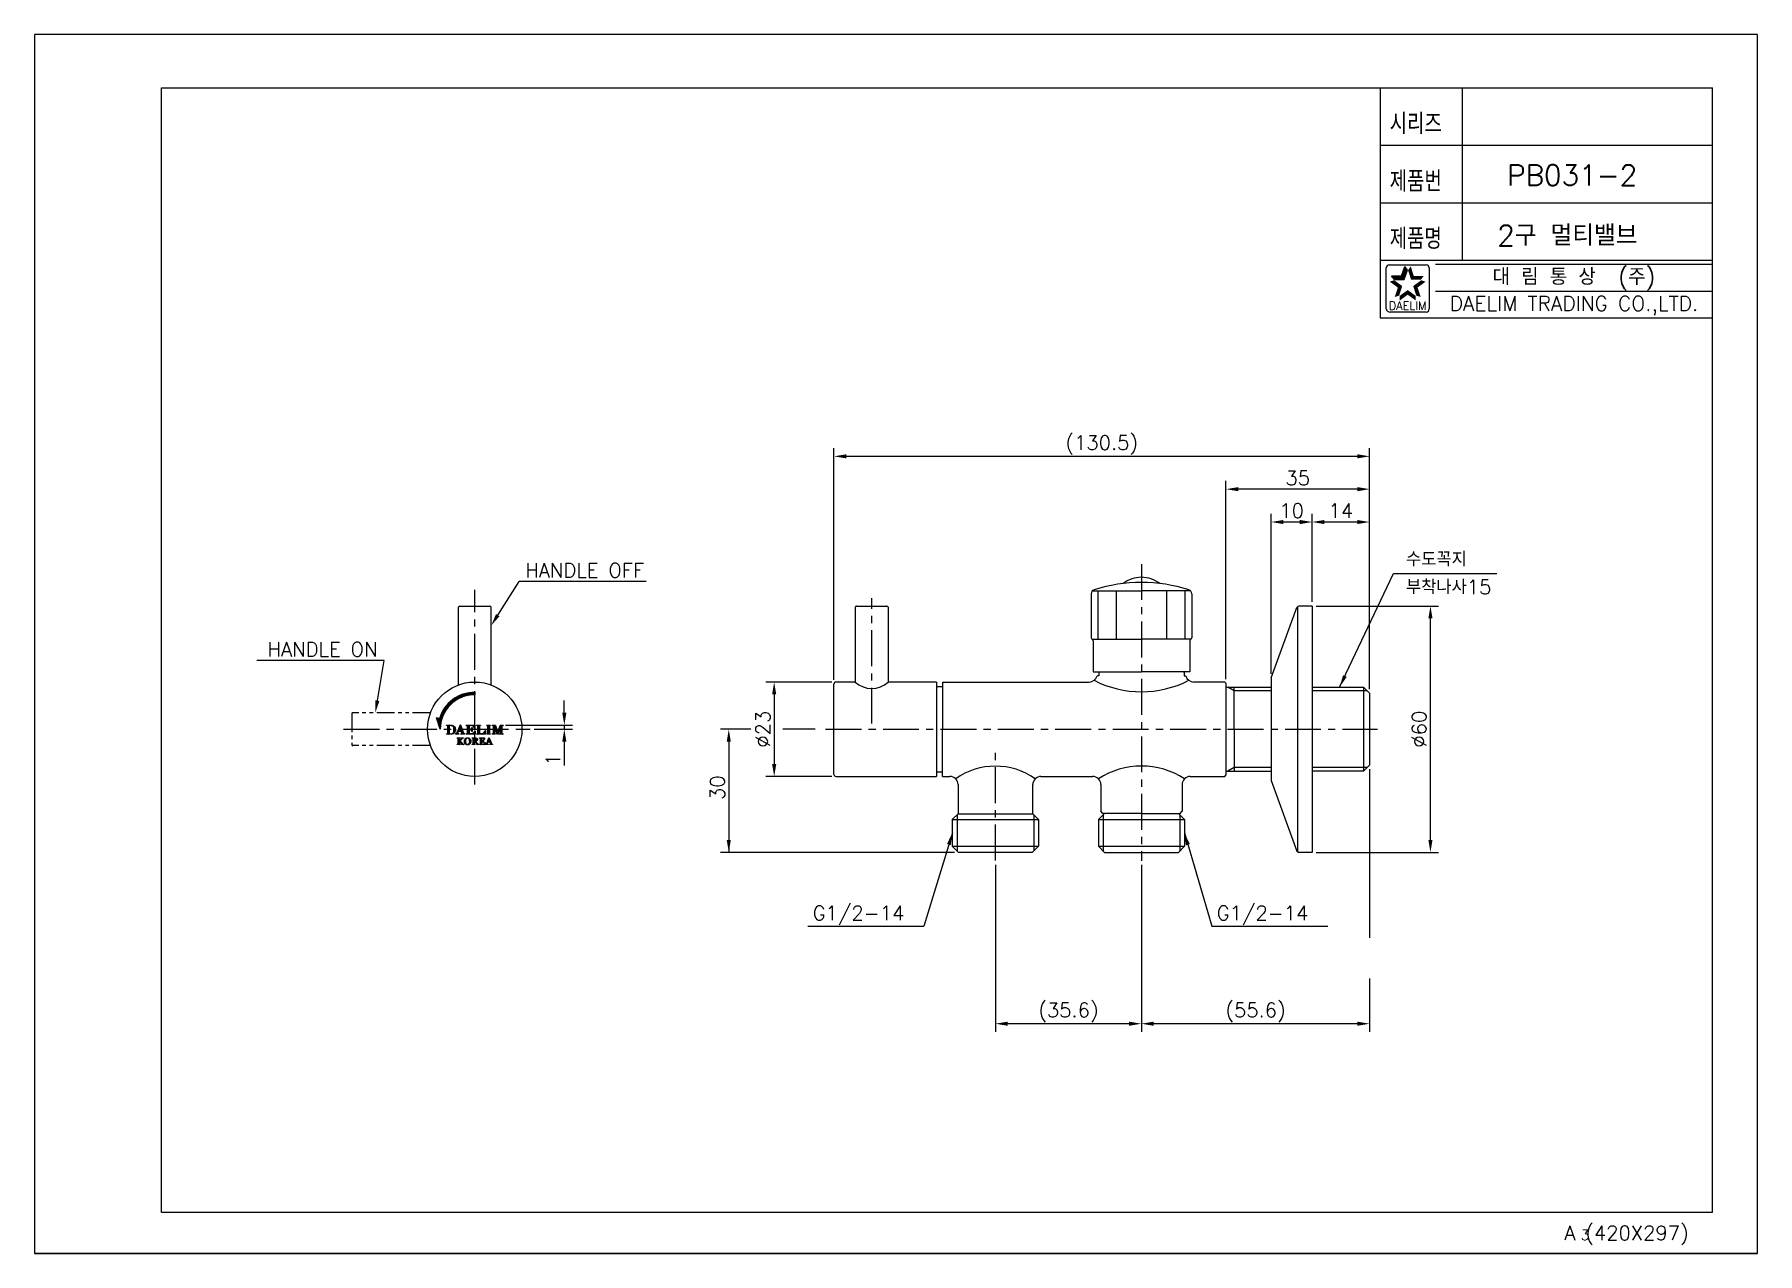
# Model space of a CAD drawing. Extents: x 0 to 420, y 0 to 297.
import ezdxf
from ezdxf import colors
from ezdxf.entities.mleader import LeaderData, LeaderLine
from ezdxf.enums import TextEntityAlignment as Align
from ezdxf.math import Vec2, Vec3

# ---------------------------------------------------------------- set-up
doc = ezdxf.new("R2010")
doc.units = 0
doc.header["$LTSCALE"] = 7
doc.header["$MEASUREMENT"] = 0
doc.linetypes.add('CENTER', pattern=[2, 1.25, -0.25, 0.25, -0.25])
doc.linetypes.add('PHANTOM2', pattern=[1.25, 0.625, -0.125, 0.125, -0.125, 0.125, -0.125])
doc.layers.get('0').update_dxf_attribs({"color": 2, "linetype": 'CONTINUOUS'})
for name, color, linetype in [('CL', 1, 'CENTER'), ('D', 2, 'CONTINUOUS'), ('DWG', 7, 'CONTINUOUS'), ('PH', 3, 'PHANTOM2'), ('TXT', 4, 'CONTINUOUS')]:
    doc.layers.add(name, color=color, linetype=linetype)
doc.styles.add('GHS', font='ROMANS.shx', dxfattribs={"bigfont": 'GHS.shx'})
doc.styles.add('ROMANS', font='romans')
doc.dimstyles.new('STANDARD$7', dxfattribs={"dimtxt": 3.5, "dimasz": 3, "dimexe": 1, "dimexo": 1, "dimgap": 1, "dimtad": 1, "dimdec": 4, "dimdsep": 46, "dimtxsty": 'GHS', "dimcen": 1, "dimclrd": 256, "dimclre": 256, "dimclrt": 2, "dimadec": 4, "dimazin": 2, "dimtfac": 1, "dimtdec": 4, "dimtmove": 2, "dimatfit": 2, "dimfxl": 0, "dimtolj": 1, "dimtzin": 0, "dimlwd": -1, "dimlwe": -1, "dimarcsym": 0})

msp = doc.modelspace()

# ---------------------------------------------------------------- texts
at = {"color": 7, "style": 'GHS'}
msp.add_text('PB031-2', height=5, dxfattribs=at).set_placement((374.8132061252363, 262.720407261626), align=Align.MIDDLE)
at = {"style": 'GHS'}
msp.add_text('2구 멀티밸브', height=5, dxfattribs=at).set_placement((356.5568687996347, 245.5446239935363))
at = {"color": 7, "linetype": 'Continuous'}
for s, height, style, p in [('대 림 통 상  (주)', 4, 'GHS', (375.26034437833, 237.695095484175)), ('DAELIM TRADING CO.,LTD.', 3.6, 'ROMANS', (375.26034437833, 230.9277506754543))]:
    msp.add_text(s, height=height, dxfattribs=dict(at, style=style)).set_placement(p, align=Align.MIDDLE)
at = {"color": 2, "linetype": 'Continuous', "style": 'ROMANS'}
msp.add_text('DAELIM', height=2, dxfattribs=at).set_placement((334.7274903555845, 229.9345252633066), align=Align.CENTER)
at = {"layer": 'D', "style": 'GHS', "width": 0.8}
for s, p in [('시리즈', (330.3403634641218, 272.729389124559)), ('제품번', (330.3403634641218, 258.729389124559)), ('제품명', (330.3403634641218, 244.729389124559))]:
    msp.add_text(s, height=5, dxfattribs=at).set_placement(p)
at = {"layer": 'D', "style": 'GHS'}
for s, p in [('수도꼭지', (334.3135878851899, 167.4034262838195)), ('부착나사15', (334.3135878851899, 160.6451965681144)), ('G1/2-14', (189.6810862839156, 81.18718773096225)), ('G1/2-14', (288.1743403368819, 81.18718773096225))]:
    msp.add_text(s, height=3.5, dxfattribs=at).set_placement(p)
at = {"layer": 'D', "char_height": 3.5, "attachment_point": 5, "style": 'GHS'}
for s, insert in [('\\A1;(130.5)', (260.1556848482251, 196.9702728162038)), ('\\A1;35', (307.9306830487221, 188.9702728162038)), ('\\A1;10', (306.4306830487221, 180.9702728162038)), ('\\A1;14', (318.4306830487221, 180.9702728162038)), ('\\A1;HANDLE OFF', (134.097815585541, 166.4751629862731)), ('\\A1;HANDLE ON', (70.21024653225686, 147.2162435077362)), ('\\A1;(35.6)', (252.0306830487243, 58.73596817954876)), ('\\A1;(55.6)', (297.6306830487229, 58.73596817954876))]:
    msp.add_mtext(s, dxfattribs=dict(at, insert=insert))
at = {"layer": 'D', "char_height": 3.5, "attachment_point": 5, "rotation": 90, "style": 'GHS'}
for s, insert in [('\\A1;%%C23', (177.5582090341959, 127.7352470085571)), ('\\A1;%%C60', (337.5210843801324, 127.7352470085561)), ('\\A1;1', (126.3958368829262, 120.3185803418901)), ('\\A1;30', (166.4893398365566, 113.4852470085571))]:
    msp.add_mtext(s, dxfattribs=dict(at, insert=insert))
at = {"layer": 'DWG', "style": 'GHS'}
msp.add_text('A (420X297)', height=3.5, dxfattribs=at).set_placement((372.9114853253814, 3.279463010539075))
msp.add_text('3', height=2.5, dxfattribs=at).set_placement((377.9701427939581, 3.279463010539075), align=Align.CENTER)

# ---------------------------------------------------------------- blocks, each defined once
blk = doc.blocks.new('BORDER')
for p, q in [((1.00000000000004, 1.00000000000004), (0, 1.00000000000004)), ((0, 1.00000000000004), (0, 0)), ((1.00000000000004, 0), (1.00000000000004, 1.00000000000004)), ((0, 0), (1.00000000000004, 0))]:
    blk.add_line(p, q)
blk = doc.blocks.new('A$C4C2A30F9')
h = blk.add_hatch()
h.set_pattern_fill('ANSI31', color=21)
h.set_pattern_definition([(45, (-17002.65570697442, 6221.330725854359), (-0.08838834764831843, 0.08838834764831845), [])])
h.paths.add_polyline_path([(3.462933228893235, -0.8184524781090659), (3.641140908894158, -0.3567559981092927), (3.819528908894426, 0.1078513618913348), (3.977437708894286, 0.5759363218912767), (4.007551148893981, 0.6269153618914061), (4.057886188893463, 0.6659932818911329), (4.11728874889377, 0.6865755218914273), (4.713220588892, 0.6865755218914273), (4.713220588892, 0.5765288018910724), (4.599928108891618, 0.5735921618907014), (4.502606828893477, 0.5459774418914094), (4.437794668894639, 0.4778680018907835), (4.414224268894031, 0.3828393618914561), (4.414224268894031, -1.203332638108805), (4.438026508894836, -1.3105715181091), (4.503766028894461, -1.378887038109497), (4.603070828892669, -1.403024158108565), (4.716363308893051, -1.403436318109016), (4.716363308893051, -1.513586078109256), (3.645391308891703, -1.513586078109256), (3.645391308891703, -1.403436318109016), (3.780785868893872, -1.404853118108804), (3.895469388891797, -1.38622863810906), (3.978236268892942, -1.322034718109535), (4.010384748893557, -1.203332638108805), (4.015150348892348, 0.1132609618907736), (4.019503788891598, 0.1295928018907944), (3.402603308892139, -1.478088798108729), (3.235369388894469, -1.478088798108729), (2.542167788891675, 0.4596041618906384), (2.542373868891445, 0.4521852818907064), (2.542373868891445, -0.8778807981088903), (2.542167788891675, -1.138623518108943), (2.578875788894948, -1.274790878109343), (2.671251148894953, -1.366547998109127), (2.792683788891736, -1.403436318109016), (2.792683788891736, -1.513586078109256), (2.077972588893317, -1.513586078109256), (2.077972588893317, -1.403436318109016), (2.237864908893243, -1.36106111810841), (2.34180650889175, -1.264409598108614), (2.382430028894305, -1.123528158109366), (2.382945228891913, 0.3794905618906341), (2.348169228891493, 0.5007686418912272), (2.26656154889497, 0.561021281891044), (2.172511788892734, 0.5774561618909502), (2.08559754889211, 0.5765288018910724), (2.08559754889211, 0.6865755218914273), (2.754636268891772, 0.6865755218914273), (2.818598348894739, 0.6714801618909405), (2.87454906889252, 0.6352358418907897), (2.917619788891898, 0.5761424018910475), (3.406055148894666, -0.8195859181087144)])
h.paths.add_polyline_path([(-5.646472531105246, 0.7177193618908859), (-4.912801971106092, -1.180122878108705), (-4.860560691107821, -1.304904318109038), (-4.787556851108093, -1.378114238108537), (-4.645181331106869, -1.403436318109016), (-4.645181331106869, -1.513586078109256), (-5.606106611106952, -1.513586078109256), (-5.606106611106952, -1.407686718109289), (-5.412288371106115, -1.406682078109043), (-5.350284051106428, -1.383291998108689), (-5.312339571108168, -1.325100158109308), (-5.319706931106339, -1.24452287810891), (-5.470505971105013, -0.8336766381089546), (-6.195753011106717, -0.8336766381089546), (-6.319684371104813, -1.162657598109035), (-6.309895571106608, -1.296248958109572), (-6.206288851106365, -1.373838078108747), (-6.05528373110792, -1.403436318109016), (-6.05528373110792, -1.513586078109256), (-6.855981811106176, -1.513586078109256), (-6.855981811106176, -1.403436318109016), (-6.78702229110786, -1.394008158108591), (-6.713838131108787, -1.375589758108617), (-6.651318611107854, -1.348670558109006), (-6.566259091105167, -1.288701278109329), (-6.506418611108529, -1.225511998109141), (-6.458015571108263, -1.131951678109544), (-6.343563891106896, -0.8447534381093647), (-6.221409971105459, -0.5345772781092819), (-6.09168261110608, -0.2015262381091816), (-5.963243251106178, 0.1299534418913026), (-5.844386611108348, 0.4363944018914481), (-5.735009651107248, 0.7177193618908859)])
h.paths.add_polyline_path([(-5.039566931107402, -3.936700478108833), (-5.014219091106497, -3.951151838108672), (-4.992374611105333, -3.960296638108957), (-4.967155571106559, -3.968076158109398), (-4.938665011108242, -3.974464638109566), (-4.910097171108646, -3.978843838109242), (-4.884981171107938, -3.981831998109556), (-4.86352309110589, -3.983377598109655), (-4.86352309110589, -4.065835358109325), (-5.324781651106605, -4.065835358109325), (-5.416847891108773, -3.928457278108908), (-5.515508691107243, -3.791851998108541), (-5.620712531108438, -3.655813438108453), (-5.731197171106032, -3.521784158108858), (-5.844927571106382, -3.390305118108699), (-5.962187091106898, -3.261402078109313), (-5.992197491104889, -3.261402078109313), (-5.992197491104889, -3.833892318109065), (-5.990626131108002, -3.858621918108838), (-5.985912051106425, -3.881367998108544), (-5.978003731106583, -3.90236239810929), (-5.965638931105786, -3.921270238109173), (-5.948096371106658, -3.937576318108768), (-5.925273011107492, -3.951151838108672), (-5.909301811105252, -3.956999358108988), (-5.886298131106741, -3.963542398108984), (-5.856210451107472, -3.971012798108859), (-5.824448371105973, -3.977323998108659), (-5.796524531106115, -3.981471358109047), (-5.772438931107899, -3.983377598109655), (-5.772438931107899, -4.065835358109325), (-6.454975891105278, -4.065835358109325), (-6.454975891105278, -3.983377598109655), (-6.434470931108081, -3.981651678109301), (-6.408633651106356, -3.979281758109209), (-6.377386771106103, -3.976396638108781), (-6.346629331106669, -3.9729705581085), (-6.322569491105241, -3.968307998108685), (-6.305284531106736, -3.96258927810868), (-6.284496211104852, -3.950894238108958), (-6.267752211108018, -3.935979198108726), (-6.255284371105517, -3.917766878108523), (-6.246294131105969, -3.896952798108941), (-6.240987571105507, -3.873279358109357), (-6.239261651106062, -3.846772318109288), (-6.239261651106062, -2.659493918109547), (-6.240729971104884, -2.634506718109151), (-6.245186451105837, -2.611631838109133), (-6.25273413110699, -2.590817758108642), (-6.264480691104836, -2.573094878109259), (-6.282100531105243, -2.557303998109091), (-6.305284531106736, -2.54357391810936), (-6.327515411107015, -2.53396543810868), (-6.352245011104969, -2.525078238109018), (-6.379705171108071, -2.517092638108807), (-6.407036531105405, -2.510369278109465), (-6.43210101110526, -2.505809758109535), (-6.454975891105278, -2.503207998109247), (-6.454975891105278, -2.420853278108552), (-5.772438931107899, -2.420853278108552), (-5.772438931107899, -2.503207998109247), (-5.795674451106606, -2.504908158109174), (-5.822748211106955, -2.508385758109398), (-5.853557171107241, -2.513537758109123), (-5.883026611107198, -2.519720158108612), (-5.906931891106069, -2.5254131181091), (-5.925273011107492, -2.530899998108907), (-5.94871461110597, -2.542285918108973), (-5.966489011105296, -2.557690398109116), (-5.978518931107828, -2.577139198108853), (-5.986066611105343, -2.599653438109272), (-5.990651891108428, -2.623301118109339), (-5.992197491104889, -2.648030718109112), (-5.992197491104889, -3.21627055810859), (-5.969374131105724, -3.21627055810859), (-5.900182771107211, -3.156610398109478), (-5.831712691106077, -3.095275838109046), (-5.764015411106811, -3.032292638109539), (-5.698868371106073, -2.968588158109014), (-5.637842931108025, -2.904986718109285), (-5.580939091105392, -2.841642878109269), (-5.525297491105448, -2.776032158109047), (-5.480629651108757, -2.719746558109364), (-5.447090131106961, -2.67286335810968), (-5.423597011107631, -2.632497438108658), (-5.409480531106965, -2.595068158108916), (-5.404792211105814, -2.560910398108717), (-5.407136371108209, -2.550168478109299), (-5.414168851108116, -2.540663038108505), (-5.42599269110724, -2.532419838108581), (-5.441036531105055, -2.525747998109182), (-5.457522931108542, -2.519823198109407), (-5.475477651107212, -2.514671198108772), (-5.496214451108244, -2.510601118108752), (-5.515534451107669, -2.50774175810875), (-5.533283091106568, -2.506041598108823), (-5.549254291105171, -2.504985438108633), (-5.563241971107345, -2.504058078108756), (-5.575168851108174, -2.503207998109247), (-5.575168851108174, -2.420853278108552), (-4.958551731106127, -2.420853278108552), (-4.958551731106127, -2.503207998109247), (-4.961694451107178, -2.503362558109075), (-4.966640371105314, -2.503800478109042), (-4.973569811107154, -2.504418718109264), (-4.981684211106767, -2.50521727810883), (-4.990468371106545, -2.506015838109306), (-4.999922291106486, -2.50676287810893), (-5.010921811106527, -2.50774175810875), (-5.021741011107224, -2.509158558108538), (-5.032379891104938, -2.511219358108974), (-5.044384051107045, -2.513666558109435), (-5.05829445110794, -2.516371358108699), (-5.074265651106543, -2.519436798109382), (-5.101648531104729, -2.526726878109002), (-5.129649651105865, -2.536515678109026), (-5.158243251105887, -2.548751678109511), (-5.185729171105777, -2.563512158109006), (-5.20947989110573, -2.580359198109363), (-5.229443891108531, -2.599447358109501), (-5.310356051108101, -2.69081807810926), (-5.393483571107936, -2.784326878108914), (-5.47872341110633, -2.879870718108577), (-5.565096691105282, -2.973714398109223), (-5.6509290111062, -3.061865118108472), (-5.736220371105446, -3.144271358109108), (-5.625529651108081, -3.271010558109083), (-5.528285651107581, -3.385307678108802), (-5.4446429311065, -3.487162718109175), (-5.36617797110739, -3.585308318109128), (-5.284389971107885, -3.687755838109297), (-5.199407731106476, -3.794350718108944), (-5.166203091106581, -3.833454398109097), (-5.132946931105835, -3.866942398109131), (-5.099716531105514, -3.894943518109358), (-5.068083251106145, -3.917895678108835)])
h.paths.add_polyline_path([(-5.501237651107658, -0.7207963181090236), (-5.834803891106276, 0.1373980818907512), (-6.161981651108363, -0.7207963181090236)], flags=16)
h.paths.add_polyline_path([(-8.377135571106919, 0.4266313618909408), (-8.377135571106919, -1.262168478108833), (-8.367913491107174, -1.331797758109133), (-8.340427571107284, -1.369510398109014), (-8.294986931105086, -1.400499678109554), (-8.218917651105585, -1.405007678108632), (-8.118221811106196, -1.403925758108926), (-8.005830931106175, -1.402431678108769), (-7.86324933110518, -1.39583711810883), (-7.717035571105953, -1.374765438109534), (-7.596221171108482, -1.337207358109481), (-7.504051891108247, -1.281076318108717), (-7.424479251105367, -1.209875678108801), (-7.357477491106692, -1.12981359810874), (-7.277106291105156, -0.9200499181088162), (-7.244416851106507, -0.6542324781094067), (-7.238208691105683, -0.4248654381090091), (-7.249259731106577, -0.1802484781092062), (-7.29516405110553, 0.09749584189103189), (-7.39500981110541, 0.3153739218914779), (-7.468812211107434, 0.3927827218903985), (-7.550883571107988, 0.4574403218912266), (-7.646118291107996, 0.5109180818908499), (-7.778112531108491, 0.5455137618910157), (-7.938468531105173, 0.5589089618906655), (-8.085764211107744, 0.5611243218909294), (-8.133523251108272, 0.560866721891216), (-8.187902611105528, 0.5601712018906255), (-8.242745651106816, 0.5590892818909197), (-8.320643891107466, 0.537167521891206), (-8.36374037110727, 0.4859566418908798)], flags=16)
h.paths.add_polyline_path([(-7.058094771105971, 0.2383772818911893), (-6.975224851106759, 0.099067201890648), (-6.912396211107989, -0.05837791810881754), (-6.87228789110668, -0.2336231981089441), (-6.85819717110644, -0.4264883181094774), (-6.866569171106676, -0.6089463981088556), (-6.895471891108173, -0.7778031981088134), (-6.950495251105167, -0.9270823981087233), (-7.028779891104932, -1.062167838108508), (-7.1223917311072, -1.186021918108963), (-7.229295731107413, -1.28813455810905), (-7.33996069110799, -1.364487198108691), (-7.453510771105357, -1.422344158108899), (-7.583032051108603, -1.468943998109353), (-7.737849651108263, -1.499778718109155), (-7.906088211107999, -1.511628318108706), (-8.067191251106124, -1.513586078109256), (-9.060574131108297, -1.513586078109256), (-9.060574131108297, -1.403436318109016), (-8.934221331106528, -1.403745438109581), (-8.855138131108106, -1.379453758108866), (-8.796688691105373, -1.31989663810873), (-8.773865331106208, -1.247459518109281), (-8.773865331106208, 0.412128481891159), (-8.785972531106381, 0.4965440018913796), (-8.830537331108644, 0.5575694418912462), (-8.9166787711074, 0.5813974418906582), (-9.070002291107812, 0.5819126418909946), (-9.070002291107812, 0.6865755218914273), (-8.005341491105355, 0.6865755218914273), (-7.873630611105909, 0.679877921890693), (-7.743233491106366, 0.6596820818913329), (-7.614175891107152, 0.6258334418907907), (-7.491584051105747, 0.5799806418908702), (-7.380069011105661, 0.5246224018910652), (-7.279579251106043, 0.4605057618909996), (-7.159743731106573, 0.3588052818913638)])
h.paths.add_polyline_path([(-2.640074451104738, -3.94870463810912), (-2.6232274111062, -3.934098718109453), (-2.610733811106911, -3.916350078108735), (-2.601923891106708, -3.895175358108645), (-2.596720371107949, -3.870471518109298), (-2.595020211105293, -3.842109758109473), (-2.595020211105293, -2.652796318108813), (-2.59630821110477, -2.626649918109251), (-2.600197971107264, -2.602641598108676), (-2.606689491105499, -2.580694078108536), (-2.617920851105737, -2.561554398109365), (-2.636004371106537, -2.545763518109197), (-2.6609400511079, -2.533321438108942), (-2.682346611105459, -2.526520798109232), (-2.707591411108297, -2.520235358108948), (-2.736494131106156, -2.514362078109116), (-2.765809011107194, -2.509184318108964), (-2.792006931107608, -2.505526398109396), (-2.815293971107167, -2.503207998109247), (-2.815293971107167, -2.420853278108552), (-2.056095251107763, -2.420853278108552), (-1.987857011106826, -2.42324895810907), (-1.922555411107169, -2.430358718109346), (-1.860241971106007, -2.442156798108954), (-1.801122771106748, -2.459519038108738), (-1.745764531107852, -2.482496958108641), (-1.694347571108665, -2.511219358108974), (-1.649576691106631, -2.545171038109402), (-1.611297331106471, -2.585536958108605), (-1.579535251104971, -2.632214078108518), (-1.555604211105674, -2.685459998108854), (-1.541230131108023, -2.745558078108843), (-1.536438771105168, -2.812740158108681), (-1.539710291108349, -2.873636798109146), (-1.549473331106128, -2.929639038108689), (-1.565547571106435, -2.980669598108761), (-1.588036051107338, -3.027114878108478), (-1.616500851105229, -3.069258238108887), (-1.651019251105026, -3.107048158109137), (-1.688371251108038, -3.138810238108817), (-1.730205491105153, -3.167635678109036), (-1.776573491108138, -3.193447198109425), (-1.82698581110526, -3.216605438109582), (-1.880772691107268, -3.237264958109336), (-1.937728051107115, -3.255425758108686), (-1.86119509110722, -3.357280798109059), (-1.793806931105792, -3.447749918109366), (-1.735512051105616, -3.527013438108952), (-1.677655091105407, -3.605581438108857), (-1.611761011106864, -3.694736798109261), (-1.5375464511053, -3.794350718108944), (-1.504702451107732, -3.836880478109379), (-1.474022291105939, -3.87108975810952), (-1.445351411108277, -3.897184638109138), (-1.418097331108584, -3.917741118109006), (-1.390946291106957, -3.935721598109012), (-1.364027091105527, -3.951151838108672), (-1.342182611108001, -3.960296638108957), (-1.317040851106867, -3.968076158109398), (-1.288369971105567, -3.974464638109566), (-1.259905171107675, -3.978843838109242), (-1.234866451108246, -3.981831998109556), (-1.21309925110836, -3.983377598109655), (-1.21309925110836, -4.065835358109325), (-1.655990931107226, -4.065835358109325), (-1.750968051106611, -3.918900318109081), (-1.839737011105171, -3.785978718109618), (-1.922323571106972, -3.666967518109232), (-2.00367365110651, -3.553855358109104), (-2.089531731107854, -3.438295998109425), (-2.179820531106088, -3.320418238109596), (-2.347981811108184, -3.320418238109596), (-2.347981811108184, -3.842109758109473), (-2.346539251106151, -3.868101598109206), (-2.34226309110818, -3.891903838109101), (-2.335282131105487, -3.913516478109159), (-2.323741651107412, -3.932166718109329), (-2.305529331108119, -3.947803038108759), (-2.280722451105248, -3.960167838108646), (-2.263463251107169, -3.965603198108511), (-2.239248851106822, -3.970703678109203), (-2.207924691105291, -3.975288958108649), (-2.174926131105167, -3.979281758109209), (-2.145482451105636, -3.981960798108958), (-2.119567891106271, -3.983377598109655), (-2.119567891106271, -4.065835358109325), (-2.815293971107167, -4.065835358109325), (-2.815293971107167, -3.983377598109655), (-2.793861651105544, -3.98152287810899), (-2.766968211108178, -3.978818078108816), (-2.734562131106941, -3.975288958108649), (-2.70287733110672, -3.971167358108687), (-2.678353811108536, -3.96609263810933), (-2.6609400511079, -3.960167838108646)])
h.paths.add_polyline_path([(-4.42444389110824, -3.050324638108577), (-4.433846291107329, -3.146177598108807), (-4.436963251107954, -3.245070238108383), (-4.433614451107132, -3.352772798109072), (-4.423516531107452, -3.453185278109231), (-4.40664373110485, -3.546281918108434), (-4.382918771105324, -3.632732478108665), (-4.351233971105103, -3.712408158108701), (-4.311718131106318, -3.78533471810897), (-4.266432051106676, -3.84836943810933), (-4.213881651106931, -3.901460798108928), (-4.154221491106, -3.944737598108986), (-4.086730291106505, -3.976628478108978), (-4.010944371108053, -3.995768158109058), (-3.92704405110635, -4.002156638109227), (-3.84703349110714, -3.995639358108747), (-3.772329491108394, -3.976242078108953), (-3.703009331107751, -3.944042078109305), (-3.640721651107015, -3.900378878109223), (-3.586574131106318, -3.846257118108952), (-3.540644051106938, -3.781779838109287), (-3.50143733110599, -3.70820927810928), (-3.469932851105114, -3.628688158109071), (-3.446207891105587, -3.543242238109087), (-3.429824531107442, -3.450686558108828), (-3.420113011106878, -3.351278718108915), (-3.416918771108612, -3.245070238108383), (-3.420525171106419, -3.135384158108536), (-3.431421651104756, -3.031777438109202), (-3.44976277110618, -2.934533438108701), (-3.475316691106855, -2.844734078109468), (-3.507593971105962, -2.764337118109324), (-3.546723411105631, -2.693265278108811), (-3.592730771106289, -2.63234287810883), (-3.646105491105118, -2.581131998109413), (-3.70666725110641, -2.539606878109225), (-3.773900851105282, -2.509055518108653), (-3.847419891106256, -2.490740158108565), (-3.92704405110635, -2.484635038109445), (-4.014962931105401, -2.491770558109238), (-4.09371125110556, -2.513048318109213), (-4.163237491105974, -2.548442558108945), (-4.224159891105955, -2.595506078108883), (-4.277251251107373, -2.652409918108788), (-4.322460051105736, -2.718819198108577), (-4.357622451105271, -2.790638078108714), (-4.38637061110785, -2.870210718108865), (-4.40867877110577, -2.957459838108662)], flags=16)
h.paths.add_polyline_path([(-3.163672211107041, -3.000607838109318), (-3.14327029110791, -3.119103838109368), (-3.136495411108626, -3.245070238108383), (-3.143399091106403, -3.371783678108841), (-3.164187411108287, -3.490382718108776), (-3.198963411108707, -3.600738558108787), (-3.245975411107793, -3.702258718109078), (-3.303935411106067, -3.793036958109042), (-3.372585811106546, -3.873459678108702), (-3.448449011106277, -3.941903998108501), (-3.531962931105227, -3.999116958108971), (-3.623101811106608, -4.044840958109489), (-3.720294291106256, -4.078431998108499), (-3.821608371108596, -4.098653598109195), (-3.92704405110635, -4.105402718108962), (-4.038456051108369, -4.098164158109284), (-4.144072051105468, -4.076654558109112), (-4.243866291108134, -4.041105758108642), (-4.336293171105353, -3.992573918108974), (-4.419523731106892, -3.932810718109067), (-4.493764051105245, -3.861790398108496), (-4.558395891108376, -3.781470718108721), (-4.613084371107107, -3.690434878109045), (-4.658061331105273, -3.588682878108557), (-4.691085651105823, -3.47920287810939), (-4.711023891108198, -3.364622398109532), (-4.717695731105778, -3.245070238108383), (-4.710637491105444, -3.116295998109308), (-4.689617331107002, -2.997078718109151), (-4.654712531108089, -2.887366878108878), (-4.607829331107496, -2.78736655810917), (-4.550281491105125, -2.696717118108609), (-4.482197811106744, -2.615573118108841), (-4.40551029110793, -2.545840798108657), (-4.321146291105833, -2.48782927810953), (-4.228848211107106, -2.441641598108617), (-4.131243571107916, -2.408153598108584), (-4.030599251105741, -2.388009278109166), (-3.92704405110635, -2.381311678109341), (-3.819959731106792, -2.388138078108568), (-3.717151571105205, -2.408643038109403), (-3.618516531107161, -2.442646238108864), (-3.526244211105222, -2.48929759810926), (-3.44267877110542, -2.546896958108846), (-3.367820211107755, -2.615573118108841), (-3.300663891106524, -2.696407998108953), (-3.243914611106447, -2.787881758108597), (-3.197855731108575, -2.889814078109339)])
h.paths.add_polyline_path([(1.392602028892725, 0.4587798418906459), (1.389871468891215, -1.256269438109484), (1.402158988894371, -1.329659678109238), (1.441494508893811, -1.380664478108883), (1.511458668894193, -1.402921118108679), (1.617254988894274, -1.403436318109016), (1.617254988894274, -1.513586078109256), (0.7411058688921912, -1.513586078109256), (0.7411058688921912, -1.403436318109016), (0.8622809088919894, -1.401710398109572), (0.9488345088939241, -1.365697918108708), (0.9808026688915561, -1.291199998108823), (0.9854137088914285, -1.223425438109189), (0.9854137088914285, 0.4447921618912005), (0.9744657088922395, 0.5038340818910001), (0.9349756288938806, 0.5546328018908753), (0.8570258688923786, 0.5757302418905965), (0.7411058688921912, 0.5765288018910724), (0.7411058688921912, 0.6865755218914273), (1.617254988894274, 0.6865755218914273), (1.617254988894274, 0.5765288018910724), (1.510041868892586, 0.5757302418905965), (1.450381708891655, 0.5586256018914355), (1.408444428892835, 0.515735201890493)])
h.paths.add_polyline_path([(-1.052356851105287, 0.4020048018910529), (-1.054597971105977, -1.18548095810911), (-1.050038451106957, -1.278345758109026), (-1.010574131105386, -1.350654078109073), (-0.8974877311084128, -1.386589278108659), (-0.3897066111057939, -1.3897319981088), (-0.04681525110572693, -1.262065438108948), (0.2343551488920639, -0.9816420781089619), (0.3558135488929111, -0.6373339181091069), (0.452258988894755, -0.6373339181091069), (0.4111975488922326, -1.434966558108499), (0.3985751488944516, -1.480948158108731), (0.3686162688936747, -1.505600478109045), (0.3251849088919698, -1.513586078109256), (-1.717660371105012, -1.513586078109256), (-1.717660371105012, -1.403436318109016), (-1.592003091107472, -1.403539358108901), (-1.516268691106234, -1.371777278109221), (-1.463615251108422, -1.31085487810924), (-1.44393461110667, -1.22656815810933), (-1.444939251105097, 0.3819120018906688), (-1.468870291108033, 0.489511521890563), (-1.530668531107949, 0.5539115218907682), (-1.609133491107059, 0.5758332818913914), (-1.717660371105012, 0.5765288018910724), (-1.717660371105012, 0.6865755218914273), (-0.7885744511077064, 0.6865755218914273), (-0.7885744511077064, 0.5765288018910724), (-0.8959678911051014, 0.5756272018916206), (-0.9879826111064176, 0.5436590418912601), (-1.039682931106654, 0.4750086418907813)])
h.paths.add_polyline_path([(-3.572895571105619, -0.5155148781086609), (-3.572895571105619, -1.096454398109017), (-3.571349971105519, -1.158020798108737), (-3.566764691106073, -1.210287838109252), (-3.559191251108132, -1.253126718109343), (-3.526424531108205, -1.322189278109363), (-3.469443411107932, -1.369201278109358), (-3.392060371108528, -1.38700143810911), (-3.264728691108758, -1.38924255810889), (-3.06081253110824, -1.387877278109045), (-2.907385971106123, -1.386589278108659), (-2.623613811105315, -1.296145918108778), (-2.32059893110636, -1.050987998109122), (-2.171087891107163, -0.6834700781091669), (-2.059341011106881, -0.6834700781091669), (-2.094426131105138, -1.428371998109469), (-2.108800211106427, -1.471391198108904), (-2.139506131105009, -1.501942558108567), (-2.168769491105195, -1.513586078109256), (-2.866891251105699, -1.513586078109256), (-3.56496149110535, -1.513586078109256), (-4.263031731105002, -1.513586078109256), (-4.263031731105002, -1.403436318109016), (-4.120656211107416, -1.391432158108728), (-4.008085011108051, -1.344007998109191), (-3.962335251108016, -1.214486718108674), (-3.970140531106154, 0.4360852818908825), (-3.988507411108003, 0.5026233618909828), (-4.035493651106663, 0.5536281618906287), (-4.098837491106678, 0.5750089618904894), (-4.263031731105002, 0.5765288018910724), (-4.263031731105002, 0.6865755218914273), (-2.270083571107534, 0.6865755218914273), (-2.230310131108126, 0.6779974418914207), (-2.206920051106863, 0.658728961891029), (-2.197157011105446, 0.6305990418914007), (-2.159933811108203, -0.09575567810952634), (-2.243112851105252, -0.09575567810952634), (-2.416554931107385, 0.2561259218909981), (-2.703469811105606, 0.4835867218907879), (-3.073203091105825, 0.5643700818909565), (-3.434461331107741, 0.5643700818909565), (-3.510685171106161, 0.5474715218906567), (-3.555893971108162, 0.5070798418910272), (-3.572895571105619, 0.4453073618906274), (-3.572895571105619, -0.2208977581094587), (-3.558392691105837, -0.2639942381092624), (-3.523925811106892, -0.2971731181087307), (-3.481911251106794, -0.3104652781094046), (-3.371169011108577, -0.3104652781094046), (-3.161534131108056, -0.2658747181085346), (-2.982605171106115, -0.1304028781087254), (-2.898060851108312, 0.09855200189122115), (-2.808905491106998, 0.09855200189122115), (-2.808905491106998, -0.8877211181088569), (-2.908905811105797, -0.8877211181088569), (-2.974671091105847, -0.6534339181089308), (-3.137937971107021, -0.494520478108825), (-3.371169011108577, -0.4360195181088784), (-3.483328051108401, -0.4360195181088784), (-3.527738291108108, -0.4482297581089369), (-3.559732211106166, -0.4776219181085253)])
h.paths.add_polyline_path([(1.501231948892382, -3.393447838108841), (1.252029708892223, -2.755630238109006), (1.00761882889492, -3.393447838108841)], flags=16)
h.paths.add_polyline_path([(1.922201868892444, -3.816555838108798), (1.934283308892191, -3.844840318109163), (1.947369388894003, -3.869260798109281), (1.961460108894244, -3.889791518108723), (1.978281388892356, -3.908209918108696), (1.998734828892339, -3.926241918108644), (2.023103788891603, -3.944042078109305), (2.042707148892077, -3.954474878109068), (2.065736588894652, -3.96356815810941), (2.092372428895032, -3.97142495810931), (2.11967802889194, -3.977633118109225), (2.143686348892516, -3.981574398108933), (2.164500428894826, -3.983377598109655), (2.164500428894826, -4.065835358109325), (1.479413228891644, -4.065835358109325), (1.479413228891644, -3.983377598109655), (1.536214028892573, -3.978328638108906), (1.586188428893365, -3.970703678109203), (1.629516748893366, -3.960167838108646), (1.662798668894538, -3.9477257581093), (1.682711148892849, -3.933506238108748), (1.689357228893641, -3.917457758108867), (1.689073868892592, -3.90993583810905), (1.688249548893509, -3.901512318108871), (1.687013068891247, -3.892212958108757), (1.685106828892458, -3.882346878109274), (1.682685388892423, -3.873408158109669), (1.67961994889265, -3.865242238109204), (1.543220748892054, -3.496796958108462), (0.9671498688912834, -3.496796958108462), (0.9467737088925787, -3.548394238108813), (0.9291538688921719, -3.595483518109177), (0.9141100288943562, -3.638167838109439), (0.9010497088929696, -3.677091198109338), (0.8888652288951562, -3.714185598108998), (0.877608108894492, -3.749322238109016), (0.8686436288917321, -3.780543358108844), (0.8616884288931033, -3.807642878108709), (0.8567167488945415, -3.830543518109153), (0.8536255488943425, -3.850146878108717), (0.8516935488914896, -3.867174238109328), (0.8510237888949632, -3.881574078109225), (0.8591124288941501, -3.910013118109418), (0.8834041088921367, -3.933995678108658), (0.9239503488934133, -3.953367198108936), (0.9747233088928624, -3.968050398108971), (1.029592108894576, -3.978045278108766), (1.088453708893212, -3.983377598109655), (1.088453708893212, -4.065835358109325), (0.4695954688941129, -4.065835358109325), (0.4695954688941129, -3.983377598109655), (0.491517228892917, -3.980981918109137), (0.5165044288951322, -3.976551198109519), (0.5448661888949573, -3.970008158108612), (0.5731764288939303, -3.962048318108828), (0.5980348288940149, -3.952362558109598), (0.6193898688943591, -3.941105438108934), (0.6478031488950364, -3.919647358109614), (0.6716053888922033, -3.897674078109048), (0.6908996288948401, -3.87508255810917), (0.7077981888942304, -3.849296798109208), (0.7244133888925717, -3.817843838109184), (0.7406937088926497, -3.780543358108844), (0.8263714688946493, -3.565859518108482), (0.9176649088913109, -3.333967998109074), (1.014625548894401, -3.084946078109169), (1.110633068892639, -2.837109118108856), (1.199427788891626, -2.607999678109081), (1.281241548895196, -2.397617758108936), (1.37384874889176, -2.397617758108936)])
h.paths.add_polyline_path([(-0.5675794111084542, -3.260191358109296), (-0.5675794111084542, -3.754293918109397), (-0.5664202111074701, -3.800120958108892), (-0.5629426111081557, -3.839070078109216), (-0.5572496511085774, -3.871218558108922), (-0.5481048511064728, -3.897416478109335), (-0.5345293311074784, -3.919029118109393), (-0.516471571107104, -3.936030718108668), (-0.4941118911083322, -3.94898799810926), (-0.4666774911056564, -3.958467678108718), (-0.434322931105271, -3.964521278108805), (-0.3946267711071414, -3.967973118109512), (-0.3450902911063167, -3.970214238108383), (-0.2858422911085654, -3.971012798108859), (-0.2577381311057252, -3.971012798108859), (-0.2241213311062893, -3.971012798108859), (-0.1850434111074719, -3.971012798108859), (-0.145527571105049, -3.970420318109063), (-0.1103909311059397, -3.968745918108652), (-0.07965925110693206, -3.966041118108478), (-0.0500352511080564, -3.962177118109139), (-0.01966421110773808, -3.956638718108479), (0.01129930889146635, -3.949528958109113), (0.03958378889365122, -3.94043567810877), (0.06184042889435659, -3.929307358109327), (0.07822378889250103, -3.916350078108735), (0.1141332288934791, -3.872789918108538), (0.1514337088920001, -3.816581598109224), (0.1898933888915053, -3.747802398109343), (0.2241541888943175, -3.678817118108782), (0.2490383488948282, -3.623252798109206), (0.2644428288913332, -3.580954878108969), (0.3481113088928396, -3.580954878108969), (0.3169674688942905, -4.065835358109325), (-1.048801971108333, -4.065835358109325), (-1.048801971108333, -3.983377598109655), (-1.022913171105756, -3.981394078108679), (-0.99202693110783, -3.978174078109078), (-0.956117491106852, -3.97366607810909), (-0.9219597311057441, -3.968488318108939), (-0.8968694911054627, -3.963310558108788), (-0.8805634111049585, -3.958132798108636), (-0.8584098111059575, -3.945252798109323), (-0.8412021311050921, -3.930080158109376), (-0.8291464511057711, -3.912589118109281), (-0.8209032511076657, -3.892496318108897), (-0.8160346111071703, -3.86905471810951), (-0.8144374911062187, -3.842109758109473), (-0.8144374911062187, -2.659493918109547), (-0.8158800511082518, -2.635124958109373), (-0.820130451105797, -2.612533438108585), (-0.8271114111048519, -2.59174511810852), (-0.8388322111059097, -2.573378238108489), (-0.8566838911065133, -2.557329758108608), (-0.8805634111049585, -2.54357391810936), (-0.9039019711053697, -2.53396543810868), (-0.9319288511069317, -2.525078238109018), (-0.9647470911077107, -2.517092638108807), (-0.9975653311084898, -2.510369278109465), (-1.025540691105562, -2.505809758109535), (-1.048801971108333, -2.503207998109247), (-1.048801971108333, -2.420853278108552), (0.2241799488947436, -2.420853278108552), (0.2241799488947436, -2.817402718109406), (0.1371626688924152, -2.817402718109406), (0.1156788288935786, -2.75735615810936), (0.08221658889306127, -2.695042718109107), (0.03695626889384585, -2.630282078109303), (-0.01358485110540641, -2.57407375810908), (-0.06252885110734496, -2.537880958108872), (-0.1096954111053492, -2.521755198108622), (-0.1353008511068765, -2.518870078109103), (-0.1638686911064724, -2.516474398108585), (-0.1954762111054151, -2.514671198108772), (-0.2303037311066873, -2.513305918108927), (-0.2681709311073064, -2.51250735810936), (-0.309283891107043, -2.512223998109221), (-0.5675794111084542, -2.512223998109221), (-0.5675794111084542, -3.166373438109076), (-0.3820043711057224, -3.166373438109076), (-0.3278826111054514, -3.164441438108952), (-0.2844512511073845, -3.158696958109431), (-0.251787571105524, -3.149346078108465), (-0.2254866111070442, -3.135615998108733), (-0.2013752511084022, -3.116862718108678), (-0.1793762111046817, -3.093240798109036), (-0.1631474111054558, -3.068227838109124), (-0.1486445311056741, -3.038294718108773), (-0.1359448511066148, -3.003389918108951), (-0.1253059711052629, -2.966578878109431), (-0.1173718911086326, -2.931261918109158), (-0.1121168511053838, -2.897207198108845), (-0.02509957110669347, -2.897207198108845), (-0.02509957110669347, -3.540795038108627), (-0.1121168511053838, -3.540795038108627), (-0.1170627711071575, -3.50297935810886), (-0.1254090111069672, -3.463669598108936), (-0.1371813311052392, -3.422865758108856), (-0.1507310911074455, -3.385384958109171), (-0.1647960511072597, -3.355426078109303), (-0.1793762111046817, -3.333092158109139), (-0.2043118911060446, -3.306430558109241), (-0.2315144511085236, -3.286749918108399), (-0.2610096511052689, -3.274075998108856), (-0.2947552511068352, -3.266425278108727), (-0.3351984511064074, -3.261762718108912), (-0.3820043711057224, -3.260191358109296)])
h.paths.add_polyline_path([(-2.347981811108184, -2.514671198108772), (-2.347981811108184, -3.220623998108749), (-2.195946291107248, -3.220623998108749), (-2.095405011106777, -3.209263838109109), (-2.006610291107791, -3.175106078108911), (-1.929716691105568, -3.118099198109121), (-1.870417171106965, -3.041463198109341), (-1.834739571106184, -2.94849535810863), (-1.822838451105781, -2.839195678108808), (-1.832369651107001, -2.746330878108893), (-1.861014771107875, -2.667402238109389), (-1.908825331105618, -2.602177918109192), (-1.973766291106585, -2.55367183810904), (-2.054549651107664, -2.524434238109279), (-2.150917811108229, -2.514671198108772)], flags=16)
at = {"layer": 'D', "color": 21}
for p, q in [((-9.070002291107812, 0.6865755218914273), (-8.005341491105355, 0.6865755218914273)), ((-9.070002291107812, 0.5819126418909946), (-9.070002291107812, 0.6865755218914273)), ((-8.9166787711074, 0.5813974418906582), (-9.070002291107812, 0.5819126418909946)), ((-8.830537331108644, 0.5575694418912462), (-8.9166787711074, 0.5813974418906582)), ((-8.785972531106381, 0.4965440018913796), (-8.830537331108644, 0.5575694418912462)), ((-8.773865331106208, 0.412128481891159), (-8.785972531106381, 0.4965440018913796)), ((-8.773865331106208, -1.247459518109281), (-8.773865331106208, 0.412128481891159)), ((-8.36374037110727, 0.4859566418908798), (-8.377135571106919, 0.4266313618909408)), ((-8.377135571106919, 0.4266313618909408), (-8.377135571106919, -1.262168478108833)), ((-8.320643891107466, 0.537167521891206), (-8.36374037110727, 0.4859566418908798)), ((-8.242745651106816, 0.5590892818909197), (-8.320643891107466, 0.537167521891206)), ((-8.187902611105528, 0.5601712018906255), (-8.242745651106816, 0.5590892818909197)), ((-8.133523251108272, 0.560866721891216), (-8.187902611105528, 0.5601712018906255)), ((-8.085764211107744, 0.5611243218909294), (-8.133523251108272, 0.560866721891216)), ((-7.938468531105173, 0.5589089618906655), (-8.085764211107744, 0.5611243218909294)), ((-8.005341491105355, 0.6865755218914273), (-7.873630611105909, 0.679877921890693)), ((-7.778112531108491, 0.5455137618910157), (-7.938468531105173, 0.5589089618906655)), ((-7.873630611105909, 0.679877921890693), (-7.743233491106366, 0.6596820818913329)), ((-7.646118291107996, 0.5109180818908499), (-7.778112531108491, 0.5455137618910157)), ((-7.743233491106366, 0.6596820818913329), (-7.614175891107152, 0.6258334418907907)), ((-7.550883571107988, 0.4574403218912266), (-7.646118291107996, 0.5109180818908499)), ((-7.614175891107152, 0.6258334418907907), (-7.491584051105747, 0.5799806418908702)), ((-7.468812211107434, 0.3927827218903985), (-7.550883571107988, 0.4574403218912266)), ((-7.491584051105747, 0.5799806418908702), (-7.380069011105661, 0.5246224018910652)), ((-7.39500981110541, 0.3153739218914779), (-7.468812211107434, 0.3927827218903985)), ((-7.29516405110553, 0.09749584189103189), (-7.39500981110541, 0.3153739218914779)), ((-7.380069011105661, 0.5246224018910652), (-7.279579251106043, 0.4605057618909996)), ((-7.249259731106577, -0.1802484781092062), (-7.29516405110553, 0.09749584189103189)), ((-7.279579251106043, 0.4605057618909996), (-7.159743731106573, 0.3588052818913638)), ((-7.159743731106573, 0.3588052818913638), (-7.058094771105971, 0.2383772818911893)), ((-7.058094771105971, 0.2383772818911893), (-6.975224851106759, 0.099067201890648)), ((-6.975224851106759, 0.099067201890648), (-6.912396211107989, -0.05837791810881754)), ((-5.834803891106276, 0.1373980818907512), (-6.161981651108363, -0.7207963181090236)), ((-6.09168261110608, -0.2015262381091816), (-5.963243251106178, 0.1299534418913026)), ((-5.963243251106178, 0.1299534418913026), (-5.844386611108348, 0.4363944018914481)), ((-5.844386611108348, 0.4363944018914481), (-5.735009651107248, 0.7177193618908859)), ((-5.501237651107658, -0.7207963181090236), (-5.834803891106276, 0.1373980818907512)), ((-5.735009651107248, 0.7177193618908859), (-5.646472531105246, 0.7177193618908859)), ((-5.646472531105246, 0.7177193618908859), (-4.912801971106092, -1.180122878108705)), ((-4.263031731105002, 0.6865755218914273), (-2.270083571107534, 0.6865755218914273)), ((-4.263031731105002, 0.5765288018910724), (-4.263031731105002, 0.6865755218914273)), ((-4.098837491106678, 0.5750089618904894), (-4.263031731105002, 0.5765288018910724)), ((-4.035493651106663, 0.5536281618906287), (-4.098837491106678, 0.5750089618904894)), ((-3.988507411108003, 0.5026233618909828), (-4.035493651106663, 0.5536281618906287)), ((-3.970140531106154, 0.4360852818908825), (-3.988507411108003, 0.5026233618909828)), ((-3.962335251108016, -1.214486718108674), (-3.970140531106154, 0.4360852818908825)), ((-3.555893971108162, 0.5070798418910272), (-3.572895571105619, 0.4453073618906274)), ((-3.572895571105619, 0.4453073618906274), (-3.572895571105619, -0.2208977581094587)), ((-3.510685171106161, 0.5474715218906567), (-3.555893971108162, 0.5070798418910272)), ((-3.434461331107741, 0.5643700818909565), (-3.510685171106161, 0.5474715218906567)), ((-3.073203091105825, 0.5643700818909565), (-3.434461331107741, 0.5643700818909565)), ((-2.703469811105606, 0.4835867218907879), (-3.073203091105825, 0.5643700818909565)), ((-2.982605171106115, -0.1304028781087254), (-2.898060851108312, 0.09855200189122115)), ((-2.898060851108312, 0.09855200189122115), (-2.808905491106998, 0.09855200189122115)), ((-2.808905491106998, 0.09855200189122115), (-2.808905491106998, -0.8877211181088569)), ((-2.416554931107385, 0.2561259218909981), (-2.703469811105606, 0.4835867218907879)), ((-2.243112851105252, -0.09575567810952634), (-2.416554931107385, 0.2561259218909981)), ((-2.270083571107534, 0.6865755218914273), (-2.230310131108126, 0.6779974418914207)), ((-2.230310131108126, 0.6779974418914207), (-2.206920051106863, 0.658728961891029)), ((-2.206920051106863, 0.658728961891029), (-2.197157011105446, 0.6305990418914007)), ((-2.197157011105446, 0.6305990418914007), (-2.159933811108203, -0.09575567810952634)), ((-1.717660371105012, 0.6865755218914273), (-0.7885744511077064, 0.6865755218914273)), ((-1.717660371105012, 0.5765288018910724), (-1.717660371105012, 0.6865755218914273)), ((-1.609133491107059, 0.5758332818913914), (-1.717660371105012, 0.5765288018910724)), ((-1.530668531107949, 0.5539115218907682), (-1.609133491107059, 0.5758332818913914)), ((-1.468870291108033, 0.489511521890563), (-1.530668531107949, 0.5539115218907682)), ((-1.444939251105097, 0.3819120018906688), (-1.468870291108033, 0.489511521890563)), ((-1.44393461110667, -1.22656815810933), (-1.444939251105097, 0.3819120018906688)), ((-1.052356851105287, 0.4020048018910529), (-1.054597971105977, -1.18548095810911)), ((-1.039682931106654, 0.4750086418907813), (-1.052356851105287, 0.4020048018910529)), ((-0.9879826111064176, 0.5436590418912601), (-1.039682931106654, 0.4750086418907813)), ((-0.8959678911051014, 0.5756272018916206), (-0.9879826111064176, 0.5436590418912601)), ((-0.7885744511077064, 0.5765288018910724), (-0.8959678911051014, 0.5756272018916206)), ((-0.7885744511077064, 0.6865755218914273), (-0.7885744511077064, 0.5765288018910724)), ((0.7411058688921912, 0.6865755218914273), (1.617254988894274, 0.6865755218914273)), ((0.7411058688921912, 0.5765288018910724), (0.7411058688921912, 0.6865755218914273)), ((0.8570258688923786, 0.5757302418905965), (0.7411058688921912, 0.5765288018910724)), ((0.9349756288938806, 0.5546328018908753), (0.8570258688923786, 0.5757302418905965)), ((0.9744657088922395, 0.5038340818910001), (0.9349756288938806, 0.5546328018908753)), ((0.9854137088914285, 0.4447921618912005), (0.9744657088922395, 0.5038340818910001)), ((0.9854137088914285, -1.223425438109189), (0.9854137088914285, 0.4447921618912005)), ((1.392602028892725, 0.4587798418906459), (1.389871468891215, -1.256269438109484)), ((1.408444428892835, 0.515735201890493), (1.392602028892725, 0.4587798418906459)), ((1.450381708891655, 0.5586256018914355), (1.408444428892835, 0.515735201890493)), ((1.510041868892586, 0.5757302418905965), (1.450381708891655, 0.5586256018914355)), ((1.617254988894274, 0.5765288018910724), (1.510041868892586, 0.5757302418905965)), ((1.617254988894274, 0.6865755218914273), (1.617254988894274, 0.5765288018910724)), ((2.08559754889211, 0.6865755218914273), (2.754636268891772, 0.6865755218914273)), ((2.08559754889211, 0.5765288018910724), (2.08559754889211, 0.6865755218914273)), ((2.172511788892734, 0.5774561618909502), (2.08559754889211, 0.5765288018910724)), ((2.26656154889497, 0.561021281891044), (2.172511788892734, 0.5774561618909502)), ((2.348169228891493, 0.5007686418912272), (2.26656154889497, 0.561021281891044)), ((2.382945228891913, 0.3794905618906341), (2.348169228891493, 0.5007686418912272)), ((2.382430028894305, -1.123528158109366), (2.382945228891913, 0.3794905618906341)), ((2.542167788891675, 0.4596041618906384), (2.542373868891445, 0.4521852818907064)), ((3.235369388894469, -1.478088798108729), (2.542167788891675, 0.4596041618906384)), ((2.542373868891445, 0.4521852818907064), (2.542373868891445, -0.8778807981088903)), ((2.754636268891772, 0.6865755218914273), (2.818598348894739, 0.6714801618909405)), ((2.818598348894739, 0.6714801618909405), (2.87454906889252, 0.6352358418907897)), ((2.87454906889252, 0.6352358418907897), (2.917619788891898, 0.5761424018910475)), ((2.917619788891898, 0.5761424018910475), (3.406055148894666, -0.8195859181087144)), ((4.019503788891598, 0.1295928018907944), (3.402603308892139, -1.478088798108729)), ((3.641140908894158, -0.3567559981092927), (3.819528908894426, 0.1078513618913348)), ((3.819528908894426, 0.1078513618913348), (3.977437708894286, 0.5759363218912767)), ((3.977437708894286, 0.5759363218912767), (4.007551148893981, 0.6269153618914061)), ((4.007551148893981, 0.6269153618914061), (4.057886188893463, 0.6659932818911329)), ((4.010384748893557, -1.203332638108805), (4.015150348892348, 0.1132609618907736)), ((4.015150348892348, 0.1132609618907736), (4.019503788891598, 0.1295928018907944)), ((4.057886188893463, 0.6659932818911329), (4.11728874889377, 0.6865755218914273)), ((4.11728874889377, 0.6865755218914273), (4.713220588892, 0.6865755218914273)), ((4.437794668894639, 0.4778680018907835), (4.414224268894031, 0.3828393618914561)), ((4.414224268894031, 0.3828393618914561), (4.414224268894031, -1.203332638108805)), ((4.502606828893477, 0.5459774418914094), (4.437794668894639, 0.4778680018907835)), ((4.599928108891618, 0.5735921618907014), (4.502606828893477, 0.5459774418914094)), ((4.713220588892, 0.5765288018910724), (4.599928108891618, 0.5735921618907014)), ((4.713220588892, 0.6865755218914273), (4.713220588892, 0.5765288018910724)), ((-9.060574131108297, -1.403436318109016), (-8.934221331106528, -1.403745438109581)), ((-9.060574131108297, -1.513586078109256), (-9.060574131108297, -1.403436318109016)), ((-8.067191251106124, -1.513586078109256), (-9.060574131108297, -1.513586078109256)), ((-8.934221331106528, -1.403745438109581), (-8.855138131108106, -1.379453758108866)), ((-8.855138131108106, -1.379453758108866), (-8.796688691105373, -1.31989663810873)), ((-8.796688691105373, -1.31989663810873), (-8.773865331106208, -1.247459518109281)), ((-8.377135571106919, -1.262168478108833), (-8.367913491107174, -1.331797758109133)), ((-8.367913491107174, -1.331797758109133), (-8.340427571107284, -1.369510398109014)), ((-8.340427571107284, -1.369510398109014), (-8.294986931105086, -1.400499678109554)), ((-8.294986931105086, -1.400499678109554), (-8.218917651105585, -1.405007678108632)), ((-8.218917651105585, -1.405007678108632), (-8.118221811106196, -1.403925758108926)), ((-8.118221811106196, -1.403925758108926), (-8.005830931106175, -1.402431678108769)), ((-7.906088211107999, -1.511628318108706), (-8.067191251106124, -1.513586078109256)), ((-8.005830931106175, -1.402431678108769), (-7.86324933110518, -1.39583711810883)), ((-7.737849651108263, -1.499778718109155), (-7.906088211107999, -1.511628318108706)), ((-7.86324933110518, -1.39583711810883), (-7.717035571105953, -1.374765438109534)), ((-7.583032051108603, -1.468943998109353), (-7.737849651108263, -1.499778718109155)), ((-7.717035571105953, -1.374765438109534), (-7.596221171108482, -1.337207358109481)), ((-7.596221171108482, -1.337207358109481), (-7.504051891108247, -1.281076318108717)), ((-7.453510771105357, -1.422344158108899), (-7.583032051108603, -1.468943998109353)), ((-7.504051891108247, -1.281076318108717), (-7.424479251105367, -1.209875678108801)), ((-7.33996069110799, -1.364487198108691), (-7.453510771105357, -1.422344158108899)), ((-7.424479251105367, -1.209875678108801), (-7.357477491106692, -1.12981359810874)), ((-7.357477491106692, -1.12981359810874), (-7.277106291105156, -0.9200499181088162)), ((-7.229295731107413, -1.28813455810905), (-7.33996069110799, -1.364487198108691)), ((-7.277106291105156, -0.9200499181088162), (-7.244416851106507, -0.6542324781094067)), ((-7.238208691105683, -0.4248654381090091), (-7.249259731106577, -0.1802484781092062)), ((-7.244416851106507, -0.6542324781094067), (-7.238208691105683, -0.4248654381090091)), ((-7.1223917311072, -1.186021918108963), (-7.229295731107413, -1.28813455810905)), ((-7.028779891104932, -1.062167838108508), (-7.1223917311072, -1.186021918108963)), ((-6.950495251105167, -0.9270823981087233), (-7.028779891104932, -1.062167838108508)), ((-6.895471891108173, -0.7778031981088134), (-6.950495251105167, -0.9270823981087233)), ((-6.912396211107989, -0.05837791810881754), (-6.87228789110668, -0.2336231981089441)), ((-6.866569171106676, -0.6089463981088556), (-6.895471891108173, -0.7778031981088134)), ((-6.87228789110668, -0.2336231981089441), (-6.85819717110644, -0.4264883181094774)), ((-6.85819717110644, -0.4264883181094774), (-6.866569171106676, -0.6089463981088556)), ((-6.855981811106176, -1.403436318109016), (-6.78702229110786, -1.394008158108591)), ((-6.855981811106176, -1.513586078109256), (-6.855981811106176, -1.403436318109016)), ((-6.05528373110792, -1.513586078109256), (-6.855981811106176, -1.513586078109256)), ((-6.78702229110786, -1.394008158108591), (-6.713838131108787, -1.375589758108617)), ((-6.713838131108787, -1.375589758108617), (-6.651318611107854, -1.348670558109006)), ((-6.651318611107854, -1.348670558109006), (-6.566259091105167, -1.288701278109329)), ((-6.566259091105167, -1.288701278109329), (-6.506418611108529, -1.225511998109141)), ((-6.506418611108529, -1.225511998109141), (-6.458015571108263, -1.131951678109544)), ((-6.458015571108263, -1.131951678109544), (-6.343563891106896, -0.8447534381093647)), ((-6.454975891105278, -2.420853278108552), (-5.772438931107899, -2.420853278108552)), ((-6.454975891105278, -2.503207998109247), (-6.454975891105278, -2.420853278108552)), ((-6.43210101110526, -2.505809758109535), (-6.454975891105278, -2.503207998109247)), ((-6.454975891105278, -3.983377598109655), (-6.434470931108081, -3.981651678109301)), ((-6.454975891105278, -4.065835358109325), (-6.454975891105278, -3.983377598109655)), ((-5.772438931107899, -4.065835358109325), (-6.454975891105278, -4.065835358109325)), ((-6.434470931108081, -3.981651678109301), (-6.408633651106356, -3.979281758109209)), ((-6.407036531105405, -2.510369278109465), (-6.43210101110526, -2.505809758109535)), ((-6.408633651106356, -3.979281758109209), (-6.377386771106103, -3.976396638108781)), ((-6.379705171108071, -2.517092638108807), (-6.407036531105405, -2.510369278109465)), ((-6.352245011104969, -2.525078238109018), (-6.379705171108071, -2.517092638108807)), ((-6.377386771106103, -3.976396638108781), (-6.346629331106669, -3.9729705581085)), ((-6.327515411107015, -2.53396543810868), (-6.352245011104969, -2.525078238109018)), ((-6.346629331106669, -3.9729705581085), (-6.322569491105241, -3.968307998108685)), ((-6.343563891106896, -0.8447534381093647), (-6.221409971105459, -0.5345772781092819)), ((-6.305284531106736, -2.54357391810936), (-6.327515411107015, -2.53396543810868)), ((-6.322569491105241, -3.968307998108685), (-6.305284531106736, -3.96258927810868)), ((-6.195753011106717, -0.8336766381089546), (-6.319684371104813, -1.162657598109035)), ((-6.319684371104813, -1.162657598109035), (-6.309895571106608, -1.296248958109572)), ((-6.309895571106608, -1.296248958109572), (-6.206288851106365, -1.373838078108747)), ((-6.282100531105243, -2.557303998109091), (-6.305284531106736, -2.54357391810936)), ((-6.305284531106736, -3.96258927810868), (-6.284496211104852, -3.950894238108958)), ((-6.284496211104852, -3.950894238108958), (-6.267752211108018, -3.935979198108726)), ((-6.264480691104836, -2.573094878109259), (-6.282100531105243, -2.557303998109091)), ((-6.267752211108018, -3.935979198108726), (-6.255284371105517, -3.917766878108523)), ((-6.25273413110699, -2.590817758108642), (-6.264480691104836, -2.573094878109259)), ((-6.255284371105517, -3.917766878108523), (-6.246294131105969, -3.896952798108941)), ((-6.245186451105837, -2.611631838109133), (-6.25273413110699, -2.590817758108642)), ((-6.246294131105969, -3.896952798108941), (-6.240987571105507, -3.873279358109357)), ((-6.240729971104884, -2.634506718109151), (-6.245186451105837, -2.611631838109133)), ((-6.240987571105507, -3.873279358109357), (-6.239261651106062, -3.846772318109288)), ((-6.239261651106062, -2.659493918109547), (-6.240729971104884, -2.634506718109151)), ((-6.239261651106062, -3.846772318109288), (-6.239261651106062, -2.659493918109547)), ((-6.221409971105459, -0.5345772781092819), (-6.09168261110608, -0.2015262381091816)), ((-6.206288851106365, -1.373838078108747), (-6.05528373110792, -1.403436318109016)), ((-5.470505971105013, -0.8336766381089546), (-6.195753011106717, -0.8336766381089546)), ((-6.161981651108363, -0.7207963181090236), (-5.501237651107658, -0.7207963181090236)), ((-6.05528373110792, -1.403436318109016), (-6.05528373110792, -1.513586078109256)), ((-5.990651891108428, -2.623301118109339), (-5.992197491104889, -2.648030718109112)), ((-5.992197491104889, -2.648030718109112), (-5.992197491104889, -3.21627055810859)), ((-5.992197491104889, -3.21627055810859), (-5.969374131105724, -3.21627055810859)), ((-5.992197491104889, -3.261402078109313), (-5.992197491104889, -3.833892318109065)), ((-5.962187091106898, -3.261402078109313), (-5.992197491104889, -3.261402078109313)), ((-5.992197491104889, -3.833892318109065), (-5.990626131108002, -3.858621918108838)), ((-5.986066611105343, -2.599653438109272), (-5.990651891108428, -2.623301118109339)), ((-5.990626131108002, -3.858621918108838), (-5.985912051106425, -3.881367998108544)), ((-5.978518931107828, -2.577139198108853), (-5.986066611105343, -2.599653438109272)), ((-5.985912051106425, -3.881367998108544), (-5.978003731106583, -3.90236239810929)), ((-5.966489011105296, -2.557690398109116), (-5.978518931107828, -2.577139198108853)), ((-5.978003731106583, -3.90236239810929), (-5.965638931105786, -3.921270238109173)), ((-5.969374131105724, -3.21627055810859), (-5.900182771107211, -3.156610398109478)), ((-5.94871461110597, -2.542285918108973), (-5.966489011105296, -2.557690398109116)), ((-5.965638931105786, -3.921270238109173), (-5.948096371106658, -3.937576318108768)), ((-5.844927571106382, -3.390305118108699), (-5.962187091106898, -3.261402078109313)), ((-5.925273011107492, -2.530899998108907), (-5.94871461110597, -2.542285918108973)), ((-5.948096371106658, -3.937576318108768), (-5.925273011107492, -3.951151838108672)), ((-5.906931891106069, -2.5254131181091), (-5.925273011107492, -2.530899998108907)), ((-5.925273011107492, -3.951151838108672), (-5.909301811105252, -3.956999358108988)), ((-5.909301811105252, -3.956999358108988), (-5.886298131106741, -3.963542398108984)), ((-5.883026611107198, -2.519720158108612), (-5.906931891106069, -2.5254131181091)), ((-5.900182771107211, -3.156610398109478), (-5.831712691106077, -3.095275838109046)), ((-5.886298131106741, -3.963542398108984), (-5.856210451107472, -3.971012798108859)), ((-5.853557171107241, -2.513537758109123), (-5.883026611107198, -2.519720158108612)), ((-5.856210451107472, -3.971012798108859), (-5.824448371105973, -3.977323998108659)), ((-5.822748211106955, -2.508385758109398), (-5.853557171107241, -2.513537758109123)), ((-5.731197171106032, -3.521784158108858), (-5.844927571106382, -3.390305118108699)), ((-5.831712691106077, -3.095275838109046), (-5.764015411106811, -3.032292638109539)), ((-5.824448371105973, -3.977323998108659), (-5.796524531106115, -3.981471358109047)), ((-5.795674451106606, -2.504908158109174), (-5.822748211106955, -2.508385758109398)), ((-5.796524531106115, -3.981471358109047), (-5.772438931107899, -3.983377598109655)), ((-5.772438931107899, -2.503207998109247), (-5.795674451106606, -2.504908158109174)), ((-5.772438931107899, -2.420853278108552), (-5.772438931107899, -2.503207998109247)), ((-5.772438931107899, -3.983377598109655), (-5.772438931107899, -4.065835358109325)), ((-5.764015411106811, -3.032292638109539), (-5.698868371106073, -2.968588158109014)), ((-5.6509290111062, -3.061865118108472), (-5.736220371105446, -3.144271358109108)), ((-5.736220371105446, -3.144271358109108), (-5.625529651108081, -3.271010558109083)), ((-5.620712531108438, -3.655813438108453), (-5.731197171106032, -3.521784158108858)), ((-5.698868371106073, -2.968588158109014), (-5.637842931108025, -2.904986718109285)), ((-5.565096691105282, -2.973714398109223), (-5.6509290111062, -3.061865118108472)), ((-5.637842931108025, -2.904986718109285), (-5.580939091105392, -2.841642878109269)), ((-5.625529651108081, -3.271010558109083), (-5.528285651107581, -3.385307678108802)), ((-5.515508691107243, -3.791851998108541), (-5.620712531108438, -3.655813438108453)), ((-5.606106611106952, -1.407686718109289), (-5.412288371106115, -1.406682078109043)), ((-5.606106611106952, -1.513586078109256), (-5.606106611106952, -1.407686718109289)), ((-4.645181331106869, -1.513586078109256), (-5.606106611106952, -1.513586078109256)), ((-5.580939091105392, -2.841642878109269), (-5.525297491105448, -2.776032158109047)), ((-5.575168851108174, -2.503207998109247), (-5.575168851108174, -2.420853278108552)), ((-5.575168851108174, -2.420853278108552), (-4.958551731106127, -2.420853278108552)), ((-5.563241971107345, -2.504058078108756), (-5.575168851108174, -2.503207998109247)), ((-5.47872341110633, -2.879870718108577), (-5.565096691105282, -2.973714398109223)), ((-5.549254291105171, -2.504985438108633), (-5.563241971107345, -2.504058078108756)), ((-5.533283091106568, -2.506041598108823), (-5.549254291105171, -2.504985438108633)), ((-5.515534451107669, -2.50774175810875), (-5.533283091106568, -2.506041598108823)), ((-5.528285651107581, -3.385307678108802), (-5.4446429311065, -3.487162718109175)), ((-5.525297491105448, -2.776032158109047), (-5.480629651108757, -2.719746558109364)), ((-5.496214451108244, -2.510601118108752), (-5.515534451107669, -2.50774175810875)), ((-5.416847891108773, -3.928457278108908), (-5.515508691107243, -3.791851998108541)), ((-5.475477651107212, -2.514671198108772), (-5.496214451108244, -2.510601118108752)), ((-5.480629651108757, -2.719746558109364), (-5.447090131106961, -2.67286335810968)), ((-5.393483571107936, -2.784326878108914), (-5.47872341110633, -2.879870718108577)), ((-5.457522931108542, -2.519823198109407), (-5.475477651107212, -2.514671198108772)), ((-5.319706931106339, -1.24452287810891), (-5.470505971105013, -0.8336766381089546)), ((-5.441036531105055, -2.525747998109182), (-5.457522931108542, -2.519823198109407)), ((-5.447090131106961, -2.67286335810968), (-5.423597011107631, -2.632497438108658)), ((-5.4446429311065, -3.487162718109175), (-5.36617797110739, -3.585308318109128)), ((-5.42599269110724, -2.532419838108581), (-5.441036531105055, -2.525747998109182)), ((-5.414168851108116, -2.540663038108505), (-5.42599269110724, -2.532419838108581)), ((-5.423597011107631, -2.632497438108658), (-5.409480531106965, -2.595068158108916)), ((-5.324781651106605, -4.065835358109325), (-5.416847891108773, -3.928457278108908)), ((-5.407136371108209, -2.550168478109299), (-5.414168851108116, -2.540663038108505)), ((-5.412288371106115, -1.406682078109043), (-5.350284051106428, -1.383291998108689)), ((-5.409480531106965, -2.595068158108916), (-5.404792211105814, -2.560910398108717)), ((-5.404792211105814, -2.560910398108717), (-5.407136371108209, -2.550168478109299)), ((-5.310356051108101, -2.69081807810926), (-5.393483571107936, -2.784326878108914)), ((-5.36617797110739, -3.585308318109128), (-5.284389971107885, -3.687755838109297)), ((-5.350284051106428, -1.383291998108689), (-5.312339571108168, -1.325100158109308)), ((-4.86352309110589, -4.065835358109325), (-5.324781651106605, -4.065835358109325)), ((-5.312339571108168, -1.325100158109308), (-5.319706931106339, -1.24452287810891)), ((-5.229443891108531, -2.599447358109501), (-5.310356051108101, -2.69081807810926)), ((-5.284389971107885, -3.687755838109297), (-5.199407731106476, -3.794350718108944)), ((-5.20947989110573, -2.580359198109363), (-5.229443891108531, -2.599447358109501)), ((-5.185729171105777, -2.563512158109006), (-5.20947989110573, -2.580359198109363)), ((-5.199407731106476, -3.794350718108944), (-5.166203091106581, -3.833454398109097)), ((-5.158243251105887, -2.548751678109511), (-5.185729171105777, -2.563512158109006)), ((-5.166203091106581, -3.833454398109097), (-5.132946931105835, -3.866942398109131)), ((-5.129649651105865, -2.536515678109026), (-5.158243251105887, -2.548751678109511)), ((-5.132946931105835, -3.866942398109131), (-5.099716531105514, -3.894943518109358)), ((-5.101648531104729, -2.526726878109002), (-5.129649651105865, -2.536515678109026)), ((-5.074265651106543, -2.519436798109382), (-5.101648531104729, -2.526726878109002)), ((-5.099716531105514, -3.894943518109358), (-5.068083251106145, -3.917895678108835)), ((-5.05829445110794, -2.516371358108699), (-5.074265651106543, -2.519436798109382)), ((-5.068083251106145, -3.917895678108835), (-5.039566931107402, -3.936700478108833)), ((-5.044384051107045, -2.513666558109435), (-5.05829445110794, -2.516371358108699)), ((-5.032379891104938, -2.511219358108974), (-5.044384051107045, -2.513666558109435)), ((-5.039566931107402, -3.936700478108833), (-5.014219091106497, -3.951151838108672)), ((-5.021741011107224, -2.509158558108538), (-5.032379891104938, -2.511219358108974)), ((-5.010921811106527, -2.50774175810875), (-5.021741011107224, -2.509158558108538)), ((-5.014219091106497, -3.951151838108672), (-4.992374611105333, -3.960296638108957)), ((-4.999922291106486, -2.50676287810893), (-5.010921811106527, -2.50774175810875)), ((-4.990468371106545, -2.506015838109306), (-4.999922291106486, -2.50676287810893)), ((-4.992374611105333, -3.960296638108957), (-4.967155571106559, -3.968076158109398)), ((-4.981684211106767, -2.50521727810883), (-4.990468371106545, -2.506015838109306)), ((-4.973569811107154, -2.504418718109264), (-4.981684211106767, -2.50521727810883)), ((-4.966640371105314, -2.503800478109042), (-4.973569811107154, -2.504418718109264)), ((-4.967155571106559, -3.968076158109398), (-4.938665011108242, -3.974464638109566)), ((-4.961694451107178, -2.503362558109075), (-4.966640371105314, -2.503800478109042)), ((-4.958551731106127, -2.503207998109247), (-4.961694451107178, -2.503362558109075)), ((-4.958551731106127, -2.420853278108552), (-4.958551731106127, -2.503207998109247)), ((-4.938665011108242, -3.974464638109566), (-4.910097171108646, -3.978843838109242)), ((-4.912801971106092, -1.180122878108705), (-4.860560691107821, -1.304904318109038)), ((-4.910097171108646, -3.978843838109242), (-4.884981171107938, -3.981831998109556)), ((-4.884981171107938, -3.981831998109556), (-4.86352309110589, -3.983377598109655)), ((-4.86352309110589, -3.983377598109655), (-4.86352309110589, -4.065835358109325)), ((-4.860560691107821, -1.304904318109038), (-4.787556851108093, -1.378114238108537)), ((-4.787556851108093, -1.378114238108537), (-4.645181331106869, -1.403436318109016)), ((-4.717695731105778, -3.245070238108383), (-4.710637491105444, -3.116295998109308)), ((-4.711023891108198, -3.364622398109532), (-4.717695731105778, -3.245070238108383)), ((-4.691085651105823, -3.47920287810939), (-4.711023891108198, -3.364622398109532)), ((-4.710637491105444, -3.116295998109308), (-4.689617331107002, -2.997078718109151)), ((-4.658061331105273, -3.588682878108557), (-4.691085651105823, -3.47920287810939)), ((-4.689617331107002, -2.997078718109151), (-4.654712531108089, -2.887366878108878)), ((-4.613084371107107, -3.690434878109045), (-4.658061331105273, -3.588682878108557)), ((-4.654712531108089, -2.887366878108878), (-4.607829331107496, -2.78736655810917)), ((-4.645181331106869, -1.403436318109016), (-4.645181331106869, -1.513586078109256)), ((-4.558395891108376, -3.781470718108721), (-4.613084371107107, -3.690434878109045)), ((-4.607829331107496, -2.78736655810917), (-4.550281491105125, -2.696717118108609)), ((-4.493764051105245, -3.861790398108496), (-4.558395891108376, -3.781470718108721)), ((-4.550281491105125, -2.696717118108609), (-4.482197811106744, -2.615573118108841)), ((-4.419523731106892, -3.932810718109067), (-4.493764051105245, -3.861790398108496)), ((-4.482197811106744, -2.615573118108841), (-4.40551029110793, -2.545840798108657)), ((-4.433846291107329, -3.146177598108807), (-4.436963251107954, -3.245070238108383)), ((-4.436963251107954, -3.245070238108383), (-4.433614451107132, -3.352772798109072)), ((-4.42444389110824, -3.050324638108577), (-4.433846291107329, -3.146177598108807)), ((-4.433614451107132, -3.352772798109072), (-4.423516531107452, -3.453185278109231)), ((-4.40867877110577, -2.957459838108662), (-4.42444389110824, -3.050324638108577)), ((-4.423516531107452, -3.453185278109231), (-4.40664373110485, -3.546281918108434)), ((-4.336293171105353, -3.992573918108974), (-4.419523731106892, -3.932810718109067)), ((-4.38637061110785, -2.870210718108865), (-4.40867877110577, -2.957459838108662)), ((-4.40664373110485, -3.546281918108434), (-4.382918771105324, -3.632732478108665)), ((-4.40551029110793, -2.545840798108657), (-4.321146291105833, -2.48782927810953)), ((-4.357622451105271, -2.790638078108714), (-4.38637061110785, -2.870210718108865)), ((-4.382918771105324, -3.632732478108665), (-4.351233971105103, -3.712408158108701)), ((-4.322460051105736, -2.718819198108577), (-4.357622451105271, -2.790638078108714)), ((-4.351233971105103, -3.712408158108701), (-4.311718131106318, -3.78533471810897)), ((-4.243866291108134, -4.041105758108642), (-4.336293171105353, -3.992573918108974)), ((-4.277251251107373, -2.652409918108788), (-4.322460051105736, -2.718819198108577)), ((-4.321146291105833, -2.48782927810953), (-4.228848211107106, -2.441641598108617)), ((-4.311718131106318, -3.78533471810897), (-4.266432051106676, -3.84836943810933)), ((-4.224159891105955, -2.595506078108883), (-4.277251251107373, -2.652409918108788)), ((-4.266432051106676, -3.84836943810933), (-4.213881651106931, -3.901460798108928)), ((-4.263031731105002, -1.403436318109016), (-4.120656211107416, -1.391432158108728)), ((-4.263031731105002, -1.513586078109256), (-4.263031731105002, -1.403436318109016)), ((-3.56496149110535, -1.513586078109256), (-4.263031731105002, -1.513586078109256)), ((-4.144072051105468, -4.076654558109112), (-4.243866291108134, -4.041105758108642)), ((-4.228848211107106, -2.441641598108617), (-4.131243571107916, -2.408153598108584)), ((-4.163237491105974, -2.548442558108945), (-4.224159891105955, -2.595506078108883)), ((-4.213881651106931, -3.901460798108928), (-4.154221491106, -3.944737598108986)), ((-4.09371125110556, -2.513048318109213), (-4.163237491105974, -2.548442558108945)), ((-4.154221491106, -3.944737598108986), (-4.086730291106505, -3.976628478108978)), ((-4.038456051108369, -4.098164158109284), (-4.144072051105468, -4.076654558109112)), ((-4.131243571107916, -2.408153598108584), (-4.030599251105741, -2.388009278109166)), ((-4.120656211107416, -1.391432158108728), (-4.008085011108051, -1.344007998109191)), ((-4.014962931105401, -2.491770558109238), (-4.09371125110556, -2.513048318109213)), ((-4.086730291106505, -3.976628478108978), (-4.010944371108053, -3.995768158109058)), ((-3.92704405110635, -4.105402718108962), (-4.038456051108369, -4.098164158109284)), ((-4.030599251105741, -2.388009278109166), (-3.92704405110635, -2.381311678109341)), ((-3.92704405110635, -2.484635038109445), (-4.014962931105401, -2.491770558109238)), ((-4.010944371108053, -3.995768158109058), (-3.92704405110635, -4.002156638109227)), ((-4.008085011108051, -1.344007998109191), (-3.962335251108016, -1.214486718108674)), ((-3.92704405110635, -2.381311678109341), (-3.819959731106792, -2.388138078108568)), ((-3.847419891106256, -2.490740158108565), (-3.92704405110635, -2.484635038109445)), ((-3.92704405110635, -4.002156638109227), (-3.84703349110714, -3.995639358108747)), ((-3.821608371108596, -4.098653598109195), (-3.92704405110635, -4.105402718108962)), ((-3.773900851105282, -2.509055518108653), (-3.847419891106256, -2.490740158108565)), ((-3.84703349110714, -3.995639358108747), (-3.772329491108394, -3.976242078108953)), ((-3.720294291106256, -4.078431998108499), (-3.821608371108596, -4.098653598109195)), ((-3.819959731106792, -2.388138078108568), (-3.717151571105205, -2.408643038109403)), ((-3.70666725110641, -2.539606878109225), (-3.773900851105282, -2.509055518108653)), ((-3.772329491108394, -3.976242078108953), (-3.703009331107751, -3.944042078109305)), ((-3.623101811106608, -4.044840958109489), (-3.720294291106256, -4.078431998108499)), ((-3.717151571105205, -2.408643038109403), (-3.618516531107161, -2.442646238108864)), ((-3.646105491105118, -2.581131998109413), (-3.70666725110641, -2.539606878109225)), ((-3.703009331107751, -3.944042078109305), (-3.640721651107015, -3.900378878109223)), ((-3.592730771106289, -2.63234287810883), (-3.646105491105118, -2.581131998109413)), ((-3.640721651107015, -3.900378878109223), (-3.586574131106318, -3.846257118108952)), ((-3.531962931105227, -3.999116958108971), (-3.623101811106608, -4.044840958109489)), ((-3.618516531107161, -2.442646238108864), (-3.526244211105222, -2.48929759810926)), ((-3.546723411105631, -2.693265278108811), (-3.592730771106289, -2.63234287810883)), ((-3.586574131106318, -3.846257118108952), (-3.540644051106938, -3.781779838109287)), ((-3.572895571105619, -0.2208977581094587), (-3.558392691105837, -0.2639942381092624)), ((-3.559732211106166, -0.4776219181085253), (-3.572895571105619, -0.5155148781086609)), ((-3.572895571105619, -0.5155148781086609), (-3.572895571105619, -1.096454398109017)), ((-3.572895571105619, -1.096454398109017), (-3.571349971105519, -1.158020798108737)), ((-3.571349971105519, -1.158020798108737), (-3.566764691106073, -1.210287838109252)), ((-3.566764691106073, -1.210287838109252), (-3.559191251108132, -1.253126718109343)), ((-2.866891251105699, -1.513586078109256), (-3.56496149110535, -1.513586078109256)), ((-3.527738291108108, -0.4482297581089369), (-3.559732211106166, -0.4776219181085253)), ((-3.559191251108132, -1.253126718109343), (-3.526424531108205, -1.322189278109363)), ((-3.558392691105837, -0.2639942381092624), (-3.523925811106892, -0.2971731181087307)), ((-3.507593971105962, -2.764337118109324), (-3.546723411105631, -2.693265278108811)), ((-3.540644051106938, -3.781779838109287), (-3.50143733110599, -3.70820927810928)), ((-3.448449011106277, -3.941903998108501), (-3.531962931105227, -3.999116958108971)), ((-3.483328051108401, -0.4360195181088784), (-3.527738291108108, -0.4482297581089369)), ((-3.526424531108205, -1.322189278109363), (-3.469443411107932, -1.369201278109358)), ((-3.526244211105222, -2.48929759810926), (-3.44267877110542, -2.546896958108846)), ((-3.523925811106892, -0.2971731181087307), (-3.481911251106794, -0.3104652781094046)), ((-3.475316691106855, -2.844734078109468), (-3.507593971105962, -2.764337118109324)), ((-3.50143733110599, -3.70820927810928), (-3.469932851105114, -3.628688158109071)), ((-3.371169011108577, -0.4360195181088784), (-3.483328051108401, -0.4360195181088784)), ((-3.481911251106794, -0.3104652781094046), (-3.371169011108577, -0.3104652781094046)), ((-3.44976277110618, -2.934533438108701), (-3.475316691106855, -2.844734078109468)), ((-3.469932851105114, -3.628688158109071), (-3.446207891105587, -3.543242238109087)), ((-3.469443411107932, -1.369201278109358), (-3.392060371108528, -1.38700143810911)), ((-3.431421651104756, -3.031777438109202), (-3.44976277110618, -2.934533438108701)), ((-3.372585811106546, -3.873459678108702), (-3.448449011106277, -3.941903998108501)), ((-3.446207891105587, -3.543242238109087), (-3.429824531107442, -3.450686558108828)), ((-3.44267877110542, -2.546896958108846), (-3.367820211107755, -2.615573118108841)), ((-3.420525171106419, -3.135384158108536), (-3.431421651104756, -3.031777438109202)), ((-3.429824531107442, -3.450686558108828), (-3.420113011106878, -3.351278718108915)), ((-3.416918771108612, -3.245070238108383), (-3.420525171106419, -3.135384158108536)), ((-3.420113011106878, -3.351278718108915), (-3.416918771108612, -3.245070238108383)), ((-3.392060371108528, -1.38700143810911), (-3.264728691108758, -1.38924255810889)), ((-3.303935411106067, -3.793036958109042), (-3.372585811106546, -3.873459678108702)), ((-3.371169011108577, -0.3104652781094046), (-3.161534131108056, -0.2658747181085346)), ((-3.137937971107021, -0.494520478108825), (-3.371169011108577, -0.4360195181088784)), ((-3.367820211107755, -2.615573118108841), (-3.300663891106524, -2.696407998108953)), ((-3.245975411107793, -3.702258718109078), (-3.303935411106067, -3.793036958109042)), ((-3.300663891106524, -2.696407998108953), (-3.243914611106447, -2.787881758108597)), ((-3.264728691108758, -1.38924255810889), (-3.06081253110824, -1.387877278109045)), ((-3.198963411108707, -3.600738558108787), (-3.245975411107793, -3.702258718109078)), ((-3.243914611106447, -2.787881758108597), (-3.197855731108575, -2.889814078109339)), ((-3.164187411108287, -3.490382718108776), (-3.198963411108707, -3.600738558108787)), ((-3.197855731108575, -2.889814078109339), (-3.163672211107041, -3.000607838109318)), ((-3.143399091106403, -3.371783678108841), (-3.164187411108287, -3.490382718108776)), ((-3.163672211107041, -3.000607838109318), (-3.14327029110791, -3.119103838109368)), ((-3.161534131108056, -0.2658747181085346), (-2.982605171106115, -0.1304028781087254)), ((-3.136495411108626, -3.245070238108383), (-3.143399091106403, -3.371783678108841)), ((-3.14327029110791, -3.119103838109368), (-3.136495411108626, -3.245070238108383)), ((-2.974671091105847, -0.6534339181089308), (-3.137937971107021, -0.494520478108825)), ((-3.06081253110824, -1.387877278109045), (-2.907385971106123, -1.386589278108659)), ((-2.908905811105797, -0.8877211181088569), (-2.974671091105847, -0.6534339181089308)), ((-2.808905491106998, -0.8877211181088569), (-2.908905811105797, -0.8877211181088569)), ((-2.907385971106123, -1.386589278108659), (-2.623613811105315, -1.296145918108778)), ((-2.168769491105195, -1.513586078109256), (-2.866891251105699, -1.513586078109256)), ((-2.815293971107167, -2.420853278108552), (-2.056095251107763, -2.420853278108552)), ((-2.815293971107167, -2.503207998109247), (-2.815293971107167, -2.420853278108552)), ((-2.792006931107608, -2.505526398109396), (-2.815293971107167, -2.503207998109247)), ((-2.815293971107167, -3.983377598109655), (-2.793861651105544, -3.98152287810899)), ((-2.815293971107167, -4.065835358109325), (-2.815293971107167, -3.983377598109655)), ((-2.119567891106271, -4.065835358109325), (-2.815293971107167, -4.065835358109325)), ((-2.793861651105544, -3.98152287810899), (-2.766968211108178, -3.978818078108816)), ((-2.765809011107194, -2.509184318108964), (-2.792006931107608, -2.505526398109396)), ((-2.766968211108178, -3.978818078108816), (-2.734562131106941, -3.975288958108649)), ((-2.736494131106156, -2.514362078109116), (-2.765809011107194, -2.509184318108964)), ((-2.707591411108297, -2.520235358108948), (-2.736494131106156, -2.514362078109116)), ((-2.734562131106941, -3.975288958108649), (-2.70287733110672, -3.971167358108687)), ((-2.682346611105459, -2.526520798109232), (-2.707591411108297, -2.520235358108948)), ((-2.70287733110672, -3.971167358108687), (-2.678353811108536, -3.96609263810933)), ((-2.6609400511079, -2.533321438108942), (-2.682346611105459, -2.526520798109232)), ((-2.678353811108536, -3.96609263810933), (-2.6609400511079, -3.960167838108646)), ((-2.636004371106537, -2.545763518109197), (-2.6609400511079, -2.533321438108942)), ((-2.6609400511079, -3.960167838108646), (-2.640074451104738, -3.94870463810912)), ((-2.640074451104738, -3.94870463810912), (-2.6232274111062, -3.934098718109453)), ((-2.617920851105737, -2.561554398109365), (-2.636004371106537, -2.545763518109197)), ((-2.623613811105315, -1.296145918108778), (-2.32059893110636, -1.050987998109122)), ((-2.6232274111062, -3.934098718109453), (-2.610733811106911, -3.916350078108735)), ((-2.606689491105499, -2.580694078108536), (-2.617920851105737, -2.561554398109365)), ((-2.610733811106911, -3.916350078108735), (-2.601923891106708, -3.895175358108645)), ((-2.600197971107264, -2.602641598108676), (-2.606689491105499, -2.580694078108536)), ((-2.601923891106708, -3.895175358108645), (-2.596720371107949, -3.870471518109298)), ((-2.59630821110477, -2.626649918109251), (-2.600197971107264, -2.602641598108676)), ((-2.596720371107949, -3.870471518109298), (-2.595020211105293, -3.842109758109473)), ((-2.595020211105293, -2.652796318108813), (-2.59630821110477, -2.626649918109251)), ((-2.595020211105293, -3.842109758109473), (-2.595020211105293, -2.652796318108813)), ((-2.150917811108229, -2.514671198108772), (-2.347981811108184, -2.514671198108772)), ((-2.347981811108184, -2.514671198108772), (-2.347981811108184, -3.220623998108749)), ((-2.347981811108184, -3.220623998108749), (-2.195946291107248, -3.220623998108749)), ((-2.347981811108184, -3.320418238109596), (-2.347981811108184, -3.842109758109473)), ((-2.179820531106088, -3.320418238109596), (-2.347981811108184, -3.320418238109596)), ((-2.347981811108184, -3.842109758109473), (-2.346539251106151, -3.868101598109206)), ((-2.346539251106151, -3.868101598109206), (-2.34226309110818, -3.891903838109101)), ((-2.34226309110818, -3.891903838109101), (-2.335282131105487, -3.913516478109159)), ((-2.335282131105487, -3.913516478109159), (-2.323741651107412, -3.932166718109329)), ((-2.323741651107412, -3.932166718109329), (-2.305529331108119, -3.947803038108759)), ((-2.32059893110636, -1.050987998109122), (-2.171087891107163, -0.6834700781091669)), ((-2.305529331108119, -3.947803038108759), (-2.280722451105248, -3.960167838108646)), ((-2.280722451105248, -3.960167838108646), (-2.263463251107169, -3.965603198108511)), ((-2.263463251107169, -3.965603198108511), (-2.239248851106822, -3.970703678109203)), ((-2.159933811108203, -0.09575567810952634), (-2.243112851105252, -0.09575567810952634)), ((-2.239248851106822, -3.970703678109203), (-2.207924691105291, -3.975288958108649)), ((-2.207924691105291, -3.975288958108649), (-2.174926131105167, -3.979281758109209)), ((-2.195946291107248, -3.220623998108749), (-2.095405011106777, -3.209263838109109)), ((-2.089531731107854, -3.438295998109425), (-2.179820531106088, -3.320418238109596)), ((-2.174926131105167, -3.979281758109209), (-2.145482451105636, -3.981960798108958)), ((-2.171087891107163, -0.6834700781091669), (-2.059341011106881, -0.6834700781091669)), ((-2.139506131105009, -1.501942558108567), (-2.168769491105195, -1.513586078109256)), ((-2.054549651107664, -2.524434238109279), (-2.150917811108229, -2.514671198108772)), ((-2.145482451105636, -3.981960798108958), (-2.119567891106271, -3.983377598109655)), ((-2.108800211106427, -1.471391198108904), (-2.139506131105009, -1.501942558108567)), ((-2.119567891106271, -3.983377598109655), (-2.119567891106271, -4.065835358109325)), ((-2.094426131105138, -1.428371998109469), (-2.108800211106427, -1.471391198108904)), ((-2.095405011106777, -3.209263838109109), (-2.006610291107791, -3.175106078108911)), ((-2.059341011106881, -0.6834700781091669), (-2.094426131105138, -1.428371998109469)), ((-2.00367365110651, -3.553855358109104), (-2.089531731107854, -3.438295998109425)), ((-2.056095251107763, -2.420853278108552), (-1.987857011106826, -2.42324895810907)), ((-1.973766291106585, -2.55367183810904), (-2.054549651107664, -2.524434238109279)), ((-2.006610291107791, -3.175106078108911), (-1.929716691105568, -3.118099198109121)), ((-1.922323571106972, -3.666967518109232), (-2.00367365110651, -3.553855358109104)), ((-1.987857011106826, -2.42324895810907), (-1.922555411107169, -2.430358718109346)), ((-1.908825331105618, -2.602177918109192), (-1.973766291106585, -2.55367183810904)), ((-1.880772691107268, -3.237264958109336), (-1.937728051107115, -3.255425758108686)), ((-1.937728051107115, -3.255425758108686), (-1.86119509110722, -3.357280798109059)), ((-1.929716691105568, -3.118099198109121), (-1.870417171106965, -3.041463198109341)), ((-1.922555411107169, -2.430358718109346), (-1.860241971106007, -2.442156798108954)), ((-1.839737011105171, -3.785978718109618), (-1.922323571106972, -3.666967518109232)), ((-1.861014771107875, -2.667402238109389), (-1.908825331105618, -2.602177918109192)), ((-1.82698581110526, -3.216605438109582), (-1.880772691107268, -3.237264958109336)), ((-1.870417171106965, -3.041463198109341), (-1.834739571106184, -2.94849535810863)), ((-1.86119509110722, -3.357280798109059), (-1.793806931105792, -3.447749918109366)), ((-1.832369651107001, -2.746330878108893), (-1.861014771107875, -2.667402238109389)), ((-1.860241971106007, -2.442156798108954), (-1.801122771106748, -2.459519038108738)), ((-1.750968051106611, -3.918900318109081), (-1.839737011105171, -3.785978718109618)), ((-1.834739571106184, -2.94849535810863), (-1.822838451105781, -2.839195678108808)), ((-1.822838451105781, -2.839195678108808), (-1.832369651107001, -2.746330878108893)), ((-1.776573491108138, -3.193447198109425), (-1.82698581110526, -3.216605438109582)), ((-1.801122771106748, -2.459519038108738), (-1.745764531107852, -2.482496958108641)), ((-1.793806931105792, -3.447749918109366), (-1.735512051105616, -3.527013438108952)), ((-1.730205491105153, -3.167635678109036), (-1.776573491108138, -3.193447198109425)), ((-1.655990931107226, -4.065835358109325), (-1.750968051106611, -3.918900318109081)), ((-1.745764531107852, -2.482496958108641), (-1.694347571108665, -2.511219358108974)), ((-1.735512051105616, -3.527013438108952), (-1.677655091105407, -3.605581438108857)), ((-1.688371251108038, -3.138810238108817), (-1.730205491105153, -3.167635678109036)), ((-1.717660371105012, -1.403436318109016), (-1.592003091107472, -1.403539358108901)), ((-1.717660371105012, -1.513586078109256), (-1.717660371105012, -1.403436318109016)), ((0.3251849088919698, -1.513586078109256), (-1.717660371105012, -1.513586078109256)), ((-1.694347571108665, -2.511219358108974), (-1.649576691106631, -2.545171038109402)), ((-1.651019251105026, -3.107048158109137), (-1.688371251108038, -3.138810238108817)), ((-1.677655091105407, -3.605581438108857), (-1.611761011106864, -3.694736798109261)), ((-1.21309925110836, -4.065835358109325), (-1.655990931107226, -4.065835358109325)), ((-1.616500851105229, -3.069258238108887), (-1.651019251105026, -3.107048158109137)), ((-1.649576691106631, -2.545171038109402), (-1.611297331106471, -2.585536958108605)), ((-1.588036051107338, -3.027114878108478), (-1.616500851105229, -3.069258238108887)), ((-1.611761011106864, -3.694736798109261), (-1.5375464511053, -3.794350718108944)), ((-1.611297331106471, -2.585536958108605), (-1.579535251104971, -2.632214078108518)), ((-1.592003091107472, -1.403539358108901), (-1.516268691106234, -1.371777278109221)), ((-1.565547571106435, -2.980669598108761), (-1.588036051107338, -3.027114878108478)), ((-1.579535251104971, -2.632214078108518), (-1.555604211105674, -2.685459998108854)), ((-1.549473331106128, -2.929639038108689), (-1.565547571106435, -2.980669598108761)), ((-1.555604211105674, -2.685459998108854), (-1.541230131108023, -2.745558078108843)), ((-1.539710291108349, -2.873636798109146), (-1.549473331106128, -2.929639038108689)), ((-1.541230131108023, -2.745558078108843), (-1.536438771105168, -2.812740158108681)), ((-1.536438771105168, -2.812740158108681), (-1.539710291108349, -2.873636798109146)), ((-1.5375464511053, -3.794350718108944), (-1.504702451107732, -3.836880478109379)), ((-1.516268691106234, -1.371777278109221), (-1.463615251108422, -1.31085487810924)), ((-1.504702451107732, -3.836880478109379), (-1.474022291105939, -3.87108975810952)), ((-1.474022291105939, -3.87108975810952), (-1.445351411108277, -3.897184638109138)), ((-1.463615251108422, -1.31085487810924), (-1.44393461110667, -1.22656815810933)), ((-1.445351411108277, -3.897184638109138), (-1.418097331108584, -3.917741118109006)), ((-1.418097331108584, -3.917741118109006), (-1.390946291106957, -3.935721598109012)), ((-1.390946291106957, -3.935721598109012), (-1.364027091105527, -3.951151838108672)), ((-1.364027091105527, -3.951151838108672), (-1.342182611108001, -3.960296638108957)), ((-1.342182611108001, -3.960296638108957), (-1.317040851106867, -3.968076158109398)), ((-1.317040851106867, -3.968076158109398), (-1.288369971105567, -3.974464638109566)), ((-1.288369971105567, -3.974464638109566), (-1.259905171107675, -3.978843838109242)), ((-1.259905171107675, -3.978843838109242), (-1.234866451108246, -3.981831998109556)), ((-1.234866451108246, -3.981831998109556), (-1.21309925110836, -3.983377598109655)), ((-1.21309925110836, -3.983377598109655), (-1.21309925110836, -4.065835358109325)), ((-1.054597971105977, -1.18548095810911), (-1.050038451106957, -1.278345758109026)), ((-1.050038451106957, -1.278345758109026), (-1.010574131105386, -1.350654078109073)), ((-1.048801971108333, -2.420853278108552), (0.2241799488947436, -2.420853278108552)), ((-1.048801971108333, -2.503207998109247), (-1.048801971108333, -2.420853278108552)), ((-1.025540691105562, -2.505809758109535), (-1.048801971108333, -2.503207998109247)), ((-1.048801971108333, -3.983377598109655), (-1.022913171105756, -3.981394078108679)), ((-1.048801971108333, -4.065835358109325), (-1.048801971108333, -3.983377598109655)), ((0.3169674688942905, -4.065835358109325), (-1.048801971108333, -4.065835358109325)), ((-0.9975653311084898, -2.510369278109465), (-1.025540691105562, -2.505809758109535)), ((-1.022913171105756, -3.981394078108679), (-0.99202693110783, -3.978174078109078)), ((-1.010574131105386, -1.350654078109073), (-0.8974877311084128, -1.386589278108659)), ((-0.9647470911077107, -2.517092638108807), (-0.9975653311084898, -2.510369278109465)), ((-0.99202693110783, -3.978174078109078), (-0.956117491106852, -3.97366607810909)), ((-0.9319288511069317, -2.525078238109018), (-0.9647470911077107, -2.517092638108807)), ((-0.956117491106852, -3.97366607810909), (-0.9219597311057441, -3.968488318108939)), ((-0.9039019711053697, -2.53396543810868), (-0.9319288511069317, -2.525078238109018)), ((-0.9219597311057441, -3.968488318108939), (-0.8968694911054627, -3.963310558108788)), ((-0.8805634111049585, -2.54357391810936), (-0.9039019711053697, -2.53396543810868)), ((-0.8974877311084128, -1.386589278108659), (-0.3897066111057939, -1.3897319981088)), ((-0.8968694911054627, -3.963310558108788), (-0.8805634111049585, -3.958132798108636)), ((-0.8566838911065133, -2.557329758108608), (-0.8805634111049585, -2.54357391810936)), ((-0.8805634111049585, -3.958132798108636), (-0.8584098111059575, -3.945252798109323)), ((-0.8584098111059575, -3.945252798109323), (-0.8412021311050921, -3.930080158109376)), ((-0.8388322111059097, -2.573378238108489), (-0.8566838911065133, -2.557329758108608)), ((-0.8412021311050921, -3.930080158109376), (-0.8291464511057711, -3.912589118109281)), ((-0.8271114111048519, -2.59174511810852), (-0.8388322111059097, -2.573378238108489)), ((-0.8291464511057711, -3.912589118109281), (-0.8209032511076657, -3.892496318108897)), ((-0.820130451105797, -2.612533438108585), (-0.8271114111048519, -2.59174511810852)), ((-0.8209032511076657, -3.892496318108897), (-0.8160346111071703, -3.86905471810951)), ((-0.8158800511082518, -2.635124958109373), (-0.820130451105797, -2.612533438108585)), ((-0.8160346111071703, -3.86905471810951), (-0.8144374911062187, -3.842109758109473)), ((-0.8144374911062187, -2.659493918109547), (-0.8158800511082518, -2.635124958109373)), ((-0.8144374911062187, -3.842109758109473), (-0.8144374911062187, -2.659493918109547)), ((-0.5675794111084542, -2.512223998109221), (-0.5675794111084542, -3.166373438109076)), ((-0.309283891107043, -2.512223998109221), (-0.5675794111084542, -2.512223998109221)), ((-0.5675794111084542, -3.166373438109076), (-0.3820043711057224, -3.166373438109076)), ((-0.3820043711057224, -3.260191358109296), (-0.5675794111084542, -3.260191358109296)), ((-0.5675794111084542, -3.260191358109296), (-0.5675794111084542, -3.754293918109397)), ((-0.5675794111084542, -3.754293918109397), (-0.5664202111074701, -3.800120958108892)), ((-0.5664202111074701, -3.800120958108892), (-0.5629426111081557, -3.839070078109216)), ((-0.5629426111081557, -3.839070078109216), (-0.5572496511085774, -3.871218558108922)), ((-0.5572496511085774, -3.871218558108922), (-0.5481048511064728, -3.897416478109335)), ((-0.5481048511064728, -3.897416478109335), (-0.5345293311074784, -3.919029118109393)), ((-0.5345293311074784, -3.919029118109393), (-0.516471571107104, -3.936030718108668)), ((-0.516471571107104, -3.936030718108668), (-0.4941118911083322, -3.94898799810926)), ((-0.4941118911083322, -3.94898799810926), (-0.4666774911056564, -3.958467678108718)), ((-0.4666774911056564, -3.958467678108718), (-0.434322931105271, -3.964521278108805)), ((-0.434322931105271, -3.964521278108805), (-0.3946267711071414, -3.967973118109512)), ((-0.3946267711071414, -3.967973118109512), (-0.3450902911063167, -3.970214238108383)), ((-0.3897066111057939, -1.3897319981088), (-0.04681525110572693, -1.262065438108948)), ((-0.3820043711057224, -3.166373438109076), (-0.3278826111054514, -3.164441438108952)), ((-0.3351984511064074, -3.261762718108912), (-0.3820043711057224, -3.260191358109296)), ((-0.3450902911063167, -3.970214238108383), (-0.2858422911085654, -3.971012798108859)), ((-0.2947552511068352, -3.266425278108727), (-0.3351984511064074, -3.261762718108912)), ((-0.3278826111054514, -3.164441438108952), (-0.2844512511073845, -3.158696958109431)), ((-0.2681709311073064, -2.51250735810936), (-0.309283891107043, -2.512223998109221)), ((-0.2610096511052689, -3.274075998108856), (-0.2947552511068352, -3.266425278108727)), ((-0.2858422911085654, -3.971012798108859), (-0.2577381311057252, -3.971012798108859)), ((-0.2844512511073845, -3.158696958109431), (-0.251787571105524, -3.149346078108465)), ((-0.2303037311066873, -2.513305918108927), (-0.2681709311073064, -2.51250735810936)), ((-0.2315144511085236, -3.286749918108399), (-0.2610096511052689, -3.274075998108856)), ((-0.2577381311057252, -3.971012798108859), (-0.2241213311062893, -3.971012798108859)), ((-0.251787571105524, -3.149346078108465), (-0.2254866111070442, -3.135615998108733)), ((-0.2043118911060446, -3.306430558109241), (-0.2315144511085236, -3.286749918108399)), ((-0.1954762111054151, -2.514671198108772), (-0.2303037311066873, -2.513305918108927)), ((-0.2254866111070442, -3.135615998108733), (-0.2013752511084022, -3.116862718108678)), ((-0.2241213311062893, -3.971012798108859), (-0.1850434111074719, -3.971012798108859)), ((-0.1793762111046817, -3.333092158109139), (-0.2043118911060446, -3.306430558109241)), ((-0.2013752511084022, -3.116862718108678), (-0.1793762111046817, -3.093240798109036)), ((-0.1638686911064724, -2.516474398108585), (-0.1954762111054151, -2.514671198108772)), ((-0.1850434111074719, -3.971012798108859), (-0.145527571105049, -3.970420318109063)), ((-0.1793762111046817, -3.093240798109036), (-0.1631474111054558, -3.068227838109124)), ((-0.1647960511072597, -3.355426078109303), (-0.1793762111046817, -3.333092158109139)), ((-0.1507310911074455, -3.385384958109171), (-0.1647960511072597, -3.355426078109303)), ((-0.1353008511068765, -2.518870078109103), (-0.1638686911064724, -2.516474398108585)), ((-0.1631474111054558, -3.068227838109124), (-0.1486445311056741, -3.038294718108773)), ((-0.1371813311052392, -3.422865758108856), (-0.1507310911074455, -3.385384958109171)), ((-0.1486445311056741, -3.038294718108773), (-0.1359448511066148, -3.003389918108951)), ((-0.145527571105049, -3.970420318109063), (-0.1103909311059397, -3.968745918108652)), ((-0.1254090111069672, -3.463669598108936), (-0.1371813311052392, -3.422865758108856)), ((-0.1359448511066148, -3.003389918108951), (-0.1253059711052629, -2.966578878109431)), ((-0.1096954111053492, -2.521755198108622), (-0.1353008511068765, -2.518870078109103)), ((-0.1170627711071575, -3.50297935810886), (-0.1254090111069672, -3.463669598108936)), ((-0.1253059711052629, -2.966578878109431), (-0.1173718911086326, -2.931261918109158)), ((-0.1173718911086326, -2.931261918109158), (-0.1121168511053838, -2.897207198108845)), ((-0.1121168511053838, -3.540795038108627), (-0.1170627711071575, -3.50297935810886)), ((-0.1121168511053838, -2.897207198108845), (-0.02509957110669347, -2.897207198108845)), ((-0.02509957110669347, -3.540795038108627), (-0.1121168511053838, -3.540795038108627)), ((-0.1103909311059397, -3.968745918108652), (-0.07965925110693206, -3.966041118108478)), ((-0.06252885110734496, -2.537880958108872), (-0.1096954111053492, -2.521755198108622)), ((-0.07965925110693206, -3.966041118108478), (-0.0500352511080564, -3.962177118109139)), ((-0.01358485110540641, -2.57407375810908), (-0.06252885110734496, -2.537880958108872)), ((-0.0500352511080564, -3.962177118109139), (-0.01966421110773808, -3.956638718108479)), ((-0.04681525110572693, -1.262065438108948), (0.2343551488920639, -0.9816420781089619)), ((-0.02509957110669347, -2.897207198108845), (-0.02509957110669347, -3.540795038108627)), ((-0.01966421110773808, -3.956638718108479), (0.01129930889146635, -3.949528958109113)), ((0.03695626889384585, -2.630282078109303), (-0.01358485110540641, -2.57407375810908)), ((0.01129930889146635, -3.949528958109113), (0.03958378889365122, -3.94043567810877)), ((0.08221658889306127, -2.695042718109107), (0.03695626889384585, -2.630282078109303)), ((0.03958378889365122, -3.94043567810877), (0.06184042889435659, -3.929307358109327)), ((0.06184042889435659, -3.929307358109327), (0.07822378889250103, -3.916350078108735)), ((0.07822378889250103, -3.916350078108735), (0.1141332288934791, -3.872789918108538)), ((0.1156788288935786, -2.75735615810936), (0.08221658889306127, -2.695042718109107)), ((0.1141332288934791, -3.872789918108538), (0.1514337088920001, -3.816581598109224)), ((0.1371626688924152, -2.817402718109406), (0.1156788288935786, -2.75735615810936)), ((0.2241799488947436, -2.817402718109406), (0.1371626688924152, -2.817402718109406)), ((0.1514337088920001, -3.816581598109224), (0.1898933888915053, -3.747802398109343)), ((0.1898933888915053, -3.747802398109343), (0.2241541888943175, -3.678817118108782)), ((0.2241541888943175, -3.678817118108782), (0.2490383488948282, -3.623252798109206)), ((0.2241799488947436, -2.420853278108552), (0.2241799488947436, -2.817402718109406)), ((0.2343551488920639, -0.9816420781089619), (0.3558135488929111, -0.6373339181091069)), ((0.2490383488948282, -3.623252798109206), (0.2644428288913332, -3.580954878108969)), ((0.2644428288913332, -3.580954878108969), (0.3481113088928396, -3.580954878108969)), ((0.3481113088928396, -3.580954878108969), (0.3169674688942905, -4.065835358109325)), ((0.3686162688936747, -1.505600478109045), (0.3251849088919698, -1.513586078109256)), ((0.3558135488929111, -0.6373339181091069), (0.452258988894755, -0.6373339181091069)), ((0.3985751488944516, -1.480948158108731), (0.3686162688936747, -1.505600478109045)), ((0.4111975488922326, -1.434966558108499), (0.3985751488944516, -1.480948158108731)), ((0.452258988894755, -0.6373339181091069), (0.4111975488922326, -1.434966558108499)), ((0.4695954688941129, -3.983377598109655), (0.491517228892917, -3.980981918109137)), ((0.4695954688941129, -4.065835358109325), (0.4695954688941129, -3.983377598109655)), ((1.088453708893212, -4.065835358109325), (0.4695954688941129, -4.065835358109325)), ((0.491517228892917, -3.980981918109137), (0.5165044288951322, -3.976551198109519)), ((0.5165044288951322, -3.976551198109519), (0.5448661888949573, -3.970008158108612)), ((0.5448661888949573, -3.970008158108612), (0.5731764288939303, -3.962048318108828)), ((0.5731764288939303, -3.962048318108828), (0.5980348288940149, -3.952362558109598)), ((0.5980348288940149, -3.952362558109598), (0.6193898688943591, -3.941105438108934)), ((0.6193898688943591, -3.941105438108934), (0.6478031488950364, -3.919647358109614)), ((0.6478031488950364, -3.919647358109614), (0.6716053888922033, -3.897674078109048)), ((0.6716053888922033, -3.897674078109048), (0.6908996288948401, -3.87508255810917)), ((0.6908996288948401, -3.87508255810917), (0.7077981888942304, -3.849296798109208)), ((0.7077981888942304, -3.849296798109208), (0.7244133888925717, -3.817843838109184)), ((0.7244133888925717, -3.817843838109184), (0.7406937088926497, -3.780543358108844)), ((0.7406937088926497, -3.780543358108844), (0.8263714688946493, -3.565859518108482)), ((0.7411058688921912, -1.403436318109016), (0.8622809088919894, -1.401710398109572)), ((0.7411058688921912, -1.513586078109256), (0.7411058688921912, -1.403436318109016)), ((1.617254988894274, -1.513586078109256), (0.7411058688921912, -1.513586078109256)), ((0.8263714688946493, -3.565859518108482), (0.9176649088913109, -3.333967998109074)), ((0.8516935488914896, -3.867174238109328), (0.8510237888949632, -3.881574078109225)), ((0.8510237888949632, -3.881574078109225), (0.8591124288941501, -3.910013118109418)), ((0.8536255488943425, -3.850146878108717), (0.8516935488914896, -3.867174238109328)), ((0.8567167488945415, -3.830543518109153), (0.8536255488943425, -3.850146878108717)), ((0.8616884288931033, -3.807642878108709), (0.8567167488945415, -3.830543518109153)), ((0.8591124288941501, -3.910013118109418), (0.8834041088921367, -3.933995678108658)), ((0.8686436288917321, -3.780543358108844), (0.8616884288931033, -3.807642878108709)), ((0.8622809088919894, -1.401710398109572), (0.9488345088939241, -1.365697918108708)), ((0.877608108894492, -3.749322238109016), (0.8686436288917321, -3.780543358108844)), ((0.8888652288951562, -3.714185598108998), (0.877608108894492, -3.749322238109016)), ((0.8834041088921367, -3.933995678108658), (0.9239503488934133, -3.953367198108936)), ((0.9010497088929696, -3.677091198109338), (0.8888652288951562, -3.714185598108998)), ((0.9141100288943562, -3.638167838109439), (0.9010497088929696, -3.677091198109338)), ((0.9291538688921719, -3.595483518109177), (0.9141100288943562, -3.638167838109439)), ((0.9176649088913109, -3.333967998109074), (1.014625548894401, -3.084946078109169)), ((0.9239503488934133, -3.953367198108936), (0.9747233088928624, -3.968050398108971)), ((0.9467737088925787, -3.548394238108813), (0.9291538688921719, -3.595483518109177)), ((0.9671498688912834, -3.496796958108462), (0.9467737088925787, -3.548394238108813)), ((0.9488345088939241, -1.365697918108708), (0.9808026688915561, -1.291199998108823)), ((1.543220748892054, -3.496796958108462), (0.9671498688912834, -3.496796958108462)), ((0.9747233088928624, -3.968050398108971), (1.029592108894576, -3.978045278108766)), ((0.9808026688915561, -1.291199998108823), (0.9854137088914285, -1.223425438109189)), ((1.252029708892223, -2.755630238109006), (1.00761882889492, -3.393447838108841)), ((1.00761882889492, -3.393447838108841), (1.501231948892382, -3.393447838108841)), ((1.014625548894401, -3.084946078109169), (1.110633068892639, -2.837109118108856)), ((1.029592108894576, -3.978045278108766), (1.088453708893212, -3.983377598109655)), ((1.088453708893212, -3.983377598109655), (1.088453708893212, -4.065835358109325)), ((1.110633068892639, -2.837109118108856), (1.199427788891626, -2.607999678109081)), ((1.199427788891626, -2.607999678109081), (1.281241548895196, -2.397617758108936)), ((1.501231948892382, -3.393447838108841), (1.252029708892223, -2.755630238109006)), ((1.281241548895196, -2.397617758108936), (1.37384874889176, -2.397617758108936)), ((1.37384874889176, -2.397617758108936), (1.922201868892444, -3.816555838108798)), ((1.389871468891215, -1.256269438109484), (1.402158988894371, -1.329659678109238)), ((1.402158988894371, -1.329659678109238), (1.441494508893811, -1.380664478108883)), ((1.441494508893811, -1.380664478108883), (1.511458668894193, -1.402921118108679)), ((1.479413228891644, -3.983377598109655), (1.536214028892573, -3.978328638108906)), ((1.479413228891644, -4.065835358109325), (1.479413228891644, -3.983377598109655)), ((2.164500428894826, -4.065835358109325), (1.479413228891644, -4.065835358109325)), ((1.511458668894193, -1.402921118108679), (1.617254988894274, -1.403436318109016)), ((1.536214028892573, -3.978328638108906), (1.586188428893365, -3.970703678109203)), ((1.67961994889265, -3.865242238109204), (1.543220748892054, -3.496796958108462)), ((1.586188428893365, -3.970703678109203), (1.629516748893366, -3.960167838108646)), ((1.617254988894274, -1.403436318109016), (1.617254988894274, -1.513586078109256)), ((1.629516748893366, -3.960167838108646), (1.662798668894538, -3.9477257581093)), ((1.662798668894538, -3.9477257581093), (1.682711148892849, -3.933506238108748)), ((1.682685388892423, -3.873408158109669), (1.67961994889265, -3.865242238109204)), ((1.685106828892458, -3.882346878109274), (1.682685388892423, -3.873408158109669)), ((1.682711148892849, -3.933506238108748), (1.689357228893641, -3.917457758108867)), ((1.687013068891247, -3.892212958108757), (1.685106828892458, -3.882346878109274)), ((1.688249548893509, -3.901512318108871), (1.687013068891247, -3.892212958108757)), ((1.689073868892592, -3.90993583810905), (1.688249548893509, -3.901512318108871)), ((1.689357228893641, -3.917457758108867), (1.689073868892592, -3.90993583810905)), ((1.922201868892444, -3.816555838108798), (1.934283308892191, -3.844840318109163)), ((1.934283308892191, -3.844840318109163), (1.947369388894003, -3.869260798109281)), ((1.947369388894003, -3.869260798109281), (1.961460108894244, -3.889791518108723)), ((1.961460108894244, -3.889791518108723), (1.978281388892356, -3.908209918108696)), ((1.978281388892356, -3.908209918108696), (1.998734828892339, -3.926241918108644)), ((1.998734828892339, -3.926241918108644), (2.023103788891603, -3.944042078109305)), ((2.023103788891603, -3.944042078109305), (2.042707148892077, -3.954474878109068)), ((2.042707148892077, -3.954474878109068), (2.065736588894652, -3.96356815810941)), ((2.065736588894652, -3.96356815810941), (2.092372428895032, -3.97142495810931)), ((2.077972588893317, -1.403436318109016), (2.237864908893243, -1.36106111810841)), ((2.077972588893317, -1.513586078109256), (2.077972588893317, -1.403436318109016)), ((2.792683788891736, -1.513586078109256), (2.077972588893317, -1.513586078109256)), ((2.092372428895032, -3.97142495810931), (2.11967802889194, -3.977633118109225)), ((2.11967802889194, -3.977633118109225), (2.143686348892516, -3.981574398108933)), ((2.143686348892516, -3.981574398108933), (2.164500428894826, -3.983377598109655)), ((2.164500428894826, -3.983377598109655), (2.164500428894826, -4.065835358109325)), ((2.237864908893243, -1.36106111810841), (2.34180650889175, -1.264409598108614)), ((2.34180650889175, -1.264409598108614), (2.382430028894305, -1.123528158109366)), ((2.542373868891445, -0.8778807981088903), (2.542167788891675, -1.138623518108943)), ((2.542167788891675, -1.138623518108943), (2.578875788894948, -1.274790878109343)), ((2.578875788894948, -1.274790878109343), (2.671251148894953, -1.366547998109127)), ((2.671251148894953, -1.366547998109127), (2.792683788891736, -1.403436318109016)), ((2.792683788891736, -1.403436318109016), (2.792683788891736, -1.513586078109256)), ((3.402603308892139, -1.478088798108729), (3.235369388894469, -1.478088798108729)), ((3.406055148894666, -0.8195859181087144), (3.462933228893235, -0.8184524781090659)), ((3.462933228893235, -0.8184524781090659), (3.641140908894158, -0.3567559981092927)), ((3.645391308891703, -1.403436318109016), (3.780785868893872, -1.404853118108804)), ((3.645391308891703, -1.513586078109256), (3.645391308891703, -1.403436318109016)), ((4.716363308893051, -1.513586078109256), (3.645391308891703, -1.513586078109256)), ((3.780785868893872, -1.404853118108804), (3.895469388891797, -1.38622863810906)), ((3.895469388891797, -1.38622863810906), (3.978236268892942, -1.322034718109535)), ((3.978236268892942, -1.322034718109535), (4.010384748893557, -1.203332638108805)), ((4.414224268894031, -1.203332638108805), (4.438026508894836, -1.3105715181091)), ((4.438026508894836, -1.3105715181091), (4.503766028894461, -1.378887038109497)), ((4.503766028894461, -1.378887038109497), (4.603070828892669, -1.403024158108565)), ((4.603070828892669, -1.403024158108565), (4.716363308893051, -1.403436318109016)), ((4.716363308893051, -1.403436318109016), (4.716363308893051, -1.513586078109256))]:
    blk.add_line(p, q, dxfattribs=at)

# ---------------------------------------------------------------- hatches: boundary and pattern name
at = {"layer": 'D'}
h = msp.add_hatch(dxfattribs=at)
h.set_pattern_fill('ANSI31', color=21)
h.set_pattern_definition([(45, (-16925.30900008514, 6347.481318107982), (-0.08838834764831843, 0.08838834764831845), [])])
edge = h.paths.add_edge_path()
edge.add_line((98.92079066188307, 127.735247008558), (97.99574733767076, 130.5018340290926))
edge.add_line((97.99574733767076, 130.5018340290935), (98.69804097586166, 130.3136550158879))
edge.add_arc((107.3207906618809, 127.7352470085543), 9, 90, 163.3520795916239, ccw=False)
edge.add_line((107.3207906618809, 136.7352470085525), (107.3207906618809, 136.135247008554))
edge.add_arc((107.3207906618809, 127.7352470085543), 8.4, 90, 180)

# ---------------------------------------------------------------- linework, layer by layer
at = {"color": 7}
for p, q in [((328, 284), (328, 228)), ((348, 284), (348, 242)), ((328, 270), (409, 270)), ((328, 256), (409, 256)), ((328, 242), (409, 242)), ((328, 228), (409, 228))]:
    msp.add_line(p, q, dxfattribs=at)
at = {"color": 2, "linetype": 'Continuous'}
for p, q in [((329.4774903555845, 230.1345252633037), (329.4774903555845, 240.1345252633037)), ((330.2274903555845, 240.8845252633037), (339.2274903555845, 240.8845252633037)), ((339.9774903555845, 240.1345252633037), (339.9774903555845, 230.1345252633037)), ((341.5, 241), (409, 241)), ((341.5, 234.5), (409, 234.5)), ((339.2274903555845, 229.3845252633037), (330.4774903555845, 229.3845252633037)), ((301.4306830487258, 137.0852470085538), (292.4306830487221, 137.0852470085529)), ((324.8306830487236, 137.0852470085547), (311.4306830487221, 137.0852470085547)), ((301.4306830487258, 118.3852470085549), (292.4306830487221, 118.3852470085558)), ((324.8306830487236, 118.385247008554), (311.4306830487221, 118.3852470085549))]:
    msp.add_line(p, q, dxfattribs=at)
at = {"color": 2}
for p, q in [((333.2391384610455, 238.1830659022453), (333.9885080498607, 240.4893883489967)), ((333.9042396094301, 237.2676327063273), (334.6536091982452, 239.5739551530787)), ((334.6536091982452, 239.5739551530787), (333.9885080498607, 240.4893883489967)), ((331.4792286797565, 237.2676327063273), (330.8141275313719, 238.1830659022453)), ((330.8141275313719, 238.1830659022453), (333.2391384610455, 238.1830659022453)), ((331.4792286797565, 237.2676327063273), (333.9042396094301, 237.2676327063273)), ((420.0000000000146, 9.094947017729282e-13), (0, 9.094947017729282e-13))]:
    msp.add_line(p, q, dxfattribs=at)
at = {"color": 7, "linetype": 'Continuous'}
for p, q in [((257.5806830487309, 160.7587211749669), (257.5806830487309, 149.9852470085743)), ((257.8935438975386, 161.4852470085752), (269.8306830487309, 161.4852470085743)), ((259.2218718523545, 161.4852470085743), (259.2218718523545, 149.6852470085742)), ((263.7056830486981, 161.4852470085743), (263.7056830487018, 149.6852470085742)), ((281.7678221999158, 161.4852470085752), (269.8306830487236, 161.4852470085743)), ((275.9556830487563, 161.4852470085743), (275.9556830487527, 149.6852470085742)), ((280.4394942450999, 161.4852470085743), (280.4394942450999, 149.6852470085742)), ((282.0806830487236, 160.7587211749669), (282.0806830487236, 149.9852470085743)), ((257.8806830487301, 149.6852470085742), (269.8306830487309, 149.6852470085742)), ((258.0306830487316, 149.2658722900205), (258.0306830487316, 141.6852470085742)), ((281.7806830487243, 149.6852470085742), (269.8306830487236, 149.6852470085742)), ((281.6306830487229, 149.2658722900205), (281.6306830487229, 141.6852470085742)), ((258.0306830487316, 141.6852470085732), (269.8306830487309, 141.6852470085732)), ((281.6306830487229, 141.6852470085732), (269.8306830487236, 141.6852470085732))]:
    msp.add_line(p, q, dxfattribs=at)
at = {"color": 2, "linetype": 'Continuous'}
for centre, radius, start, end in [((330.2274903555845, 240.1345252633037), 0.75, 90, 180), ((339.2274903555845, 240.1345252633037), 0.75, 0, 90), ((330.3524903555845, 230.2595252633037), 0.8838834764831844, 188.1301023541633, 278.1301023542223), ((339.2274903555845, 230.1345252633037), 0.75, 270, 0)]:
    msp.add_arc(centre, radius, start, end, dxfattribs=at)
at = {"color": 7, "linetype": 'Continuous'}
for centre, radius, start, end in [((258.5806830487309, 160.7587211749669), 1, 107.4500986182217, 180), ((269.8306830487272, 124.9696220085907), 38.51562499998332, 90, 107.4500986182217), ((269.8306830487272, 124.9696220085907), 38.51562499998332, 72.54990138177827, 90), ((281.0806830487236, 160.7587211749669), 1, 0, 72.54990138177827), ((257.8806830487301, 149.9852470085743), 0.3, 180, 244.0555199156312), ((257.530683048728, 149.2658722900205), 0.5, 0, 64.05551991607443), ((282.1306830487265, 149.2658722900205), 0.5, 115.9444800839256, 180), ((281.7806830487243, 149.9852470085743), 0.3, 295.9444800843688, 0)]:
    msp.add_arc(centre, radius, start, end, dxfattribs=at)
at = {"color": 2}
for points in [[(333.2391384610455, 238.1830659022453), (333.9042396094301, 237.2676327063273), (333.9885080498607, 240.4893883489967), (334.6536091982452, 239.5739551530787)], [(335.4664726613082, 240.4893883489967), (334.8013715129273, 239.5739551530787), (336.2158422501234, 238.1830659022453), (335.5507411017388, 237.2676327063273)], [(332.3192864030025, 235.3520523665647), (333.3954426670425, 235.7017167329759), (330.3574113493523, 236.7774380276751), (331.4335676133887, 237.1271023940863)], [(330.8141275313719, 238.1830659022453), (331.4792286797565, 237.2676327063273), (333.2391384610455, 238.1830659022453), (333.9042396094301, 237.2676327063273)], [(331.5699168141873, 233.0457299198097), (332.6460730782273, 233.3953942862208), (332.3192864030025, 235.3520523665647), (333.3954426670425, 235.7017167329759)], [(336.2158422501234, 238.1830659022453), (335.5507411017388, 237.2676327063273), (338.640853179797, 238.1830659022453), (337.9757520314124, 237.2676327063273)], [(339.0975693618166, 236.7774380276751), (338.0214130977765, 237.1271023940863), (337.1356943081664, 235.3520523665647), (336.0595380441264, 235.7017167329759)], [(337.1356943081664, 235.3520523665647), (336.0595380441264, 235.7017167329759), (337.8850638969816, 233.0457299198097), (336.8089076329416, 233.3953942862208)], [(334.7274903555845, 233.6023897789055), (334.7274903555845, 234.7339274379192), (332.7656153019343, 232.1770041177951), (332.7656153019343, 233.3085417768089)], [(336.6893654092346, 232.1770041177951), (336.6893654092346, 233.3085417768089), (334.7274903555845, 233.6023897789055), (334.7274903555845, 234.7339274379192)]]:
    msp.add_solid(points, dxfattribs=at)
at = {"layer": 'CL'}
for p, q in [((269.8306830487236, 167.9875001679575), (269.8306830487236, 95.6953907176212)), ((107.3207906618809, 114.2352470085543), (107.3207906618809, 161.7352470085543)), ((204.0806866477251, 129.1019206560695), (204.0806866477251, 159.6784252343887)), ((204.0806866477251, 129.1019206560695), (204.0806866477251, 159.6784252343887)), ((75.32079066188089, 127.7352470085534), (120.8207906618809, 127.7352470085543)), ((192.8346168938624, 127.7352470085543), (327.3922220926142, 127.7352470085543)), ((192.8346168938624, 127.7352470085543), (327.3922220926142, 127.7352470085543)), ((234.230683048725, 95.73524700855432), (234.230683048725, 123.5302296028794))]:
    msp.add_line(p, q, dxfattribs=at)
at = {"layer": 'D'}
for p, q in [((194.8806866477244, 139.7352470085543), (194.8806866477244, 196.2202728162038)), ((322.4306830487221, 194.2202728162038), (197.8806866477244, 194.2202728162038)), ((325.4306830487221, 137.4852470085543), (325.4306830487221, 196.2202728162038)), ((290.4306830487221, 139.9352470085532), (290.4306830487221, 188.2202728162038)), ((322.4306830487221, 186.2202728162038), (293.4306830487221, 186.2202728162038)), ((325.4306830487221, 137.4852470085543), (325.4306830487221, 188.2202728162038)), ((301.4306830487221, 141.2352470085516), (301.4306830487221, 180.2202728162038)), ((308.4306830487221, 178.2202728162038), (304.4306830487221, 178.2202728162038)), ((311.4306830487221, 158.7352470085552), (311.4306830487221, 180.2202728162038)), ((311.4306830487221, 158.7352470085552), (311.4306830487221, 180.2202728162038)), ((322.4306830487221, 178.2202728162038), (314.4306830487221, 178.2202728162038)), ((325.4306830487221, 137.4852470085543), (325.4306830487221, 180.2202728162038)), ((331.254827234945, 165.6995621370852), (356.4575310322034, 165.6995621370852)), ((149.0914348697188, 163.7251629862731), (118.1143478056947, 163.7251629862731)), ((312.4306830487221, 157.7352470085534), (342.2710843801324, 157.7352470085534)), ((340.2710843801324, 100.7352470085534), (340.2710843801324, 154.7352470085534)), ((85.2038658164347, 144.4662435077362), (54.22677875241061, 144.4662435077362)), ((194.3806866477244, 139.2352470085543), (178.3082090341959, 139.2352470085543)), ((129.1458368829262, 131.7352004456607), (129.1458368829262, 134.7352004456607)), ((180.3082090341959, 136.2352470085543), (180.3082090341959, 119.2352470085552)), ((292.4306830487221, 137.0852470085538), (290.871837321909, 137.9852470085543)), ((114.8260274045206, 128.7352004456607), (131.1458368829262, 128.7352004456607)), ((121.8207906618809, 127.7352470085543), (131.1458368829262, 127.7352470085543)), ((129.1458368829262, 128.7352004456607), (129.1458368829262, 127.7352470085543)), ((174.6363456687832, 127.7352470085543), (167.2393398365566, 127.7352470085543)), ((190.2927704164395, 127.7352470085543), (182.4528462124836, 127.7352470085543)), ((129.1458368829262, 124.7352470085543), (129.1458368829262, 118.9019136752213)), ((169.2393398365566, 124.7352470085543), (169.2393398365566, 97.73524700855432)), ((292.4306830487221, 118.3852470085549), (290.871837321909, 117.4852470085543)), ((325.4306830487221, 117.9852470085543), (325.4306830487221, 76.94542447593358)), ((194.3806866477244, 116.2352470085552), (178.3082090341959, 116.2352470085552)), ((224.8806830508911, 106.8852470107204), (224.8806830508911, 98.08524700857834)), ((243.5806830510774, 106.8852470061975), (243.5806830510774, 98.08524700857834)), ((224.230683048725, 97.73524700855432), (167.2393398365566, 97.73524700855432)), ((190.2927704164395, 97.73524700855432), (182.4528462124836, 97.73524700855432)), ((312.4306830487221, 97.73524700855342), (342.2710843801324, 97.73524700855342)), ((234.230683048725, 94.73524700855432), (234.230683048725, 53.98596817954876)), ((269.8306830487236, 94.6953907176212), (269.8306830487236, 53.98596817954876)), ((269.8306830487236, 94.6953907176212), (269.8306830487236, 53.98596817954876)), ((188.4970512919062, 79.77235576014391), (216.7754958625628, 79.77235576014391)), ((286.9903053448725, 79.77235576014391), (315.268749915529, 79.77235576014391)), ((325.4306830487221, 67.0386897159342), (325.4306830487221, 53.98596817954876)), ((266.8306830487236, 55.98596817954876), (237.230683048725, 55.98596817954876)), ((322.4306830487221, 55.98596817954876), (272.8306830487236, 55.98596817954876)), ((420.0000000000146, 0), (0, 9.094947017729282e-13)), ((0, 9.094947017729282e-13), (420.0000000000146, 0)), ((420.0000000000146, 0), (0, 9.094947017729282e-13)), ((420.0000000000146, 0), (0, 9.094947017729282e-13)), ((420.0000000000146, -9.094947017729282e-13), (0, 0))]:
    msp.add_line(p, q, dxfattribs=at)
at = {"layer": 'D', "color": 21}
for p, q in [((107.3207906618809, 136.7352470085525), (107.3207906618809, 136.135247008554)), ((98.69804097586166, 130.3136550158879), (97.99574733767076, 130.5018340290935)), ((98.92079066188307, 127.735247008558), (97.99574733767076, 130.5018340290926))]:
    msp.add_line(p, q, dxfattribs=at)
at = {"layer": 'D'}
for centre, radius, start, end in [((204.0806866477251, 143.4380147267102), 5.802004523677417, 226.4160304666121, 313.5839695333879), ((269.8306830487236, 161.9127436409835), 25.06548141234117, 242.6254195656317, 297.3745804343683), ((234.2306830487287, 102.0360330078956), 16.70747943075711, 54.5686164113346, 125.4313835886654), ((269.8306830487272, 99.48183209058698), 19.27028613938747, 57.03389858087708, 122.9661014191229)]:
    msp.add_arc(centre, radius, start, end, dxfattribs=at)
at = {"layer": 'D', "color": 21}
for radius, end in [(9, 163.3520795916463), (8.4, 180)]:
    msp.add_arc((107.3207906618809, 127.7352470085543), radius, 90, end, dxfattribs=at)
at = {"layer": 'D'}
for points in [[(197.8806866477244, 194.7202728162038), (197.8806866477244, 193.7202728162038), (194.8806866477244, 194.2202728162038)], [(322.4306830487221, 194.7202728162038), (322.4306830487221, 193.7202728162038), (325.4306830487221, 194.2202728162038)], [(293.4306830487221, 186.7202728162038), (293.4306830487221, 185.7202728162038), (290.4306830487221, 186.2202728162038)], [(322.4306830487221, 186.7202728162038), (322.4306830487221, 185.7202728162038), (325.4306830487221, 186.2202728162038)], [(304.4306830487221, 178.7202728162038), (304.4306830487221, 177.7202728162038), (301.4306830487221, 178.2202728162038)], [(308.4306830487221, 178.7202728162038), (308.4306830487221, 177.7202728162038), (311.4306830487221, 178.2202728162038)], [(314.4306830487221, 178.7202728162038), (314.4306830487221, 177.7202728162038), (311.4306830487221, 178.2202728162038)], [(322.4306830487221, 178.7202728162038), (322.4306830487221, 177.7202728162038), (325.4306830487221, 178.2202728162038)], [(339.7710843801324, 154.7352470085534), (340.7710843801324, 154.7352470085534), (340.2710843801324, 157.7352470085534)], [(179.8082090341959, 136.2352470085543), (180.8082090341959, 136.2352470085543), (180.3082090341959, 139.2352470085543)], [(128.6458368829262, 131.7352004456607), (129.6458368829262, 131.7352004456607), (129.1458368829262, 128.7352004456607)], [(128.6458368829262, 124.7352470085543), (129.6458368829262, 124.7352470085543), (129.1458368829262, 127.7352470085543)], [(168.7393398365566, 124.7352470085543), (169.7393398365566, 124.7352470085543), (169.2393398365566, 127.7352470085543)], [(179.8082090341959, 119.2352470085552), (180.8082090341959, 119.2352470085552), (180.3082090341959, 116.2352470085552)], [(168.7393398365566, 100.7352470085543), (169.7393398365566, 100.7352470085543), (169.2393398365566, 97.73524700855432)], [(339.7710843801324, 100.7352470085534), (340.7710843801324, 100.7352470085534), (340.2710843801324, 97.73524700855342)], [(237.230683048725, 56.48596817954876), (237.230683048725, 55.48596817954876), (234.230683048725, 55.98596817954876)], [(266.8306830487236, 56.48596817954876), (266.8306830487236, 55.48596817954876), (269.8306830487236, 55.98596817954876)], [(272.8306830487236, 56.48596817954876), (272.8306830487236, 55.48596817954876), (269.8306830487236, 55.98596817954876)], [(322.4306830487221, 56.48596817954876), (322.4306830487221, 55.48596817954876), (325.4306830487221, 55.98596817954876)]]:
    msp.add_solid(points, dxfattribs=at)
at = {"layer": 'DWG'}
for p, q in [((103.3207906618809, 138.5171763349781), (103.3207906618809, 157.4352470085541)), ((103.6207906618802, 157.7352470085543), (111.0207906618816, 157.7352470085543)), ((111.3207906618809, 138.5171763349781), (111.3207906618809, 157.4352470085541)), ((200.0806866477251, 157.4352470085532), (200.0806866477251, 139.2352470085543)), ((200.3806866477244, 157.7352470085543), (207.7806866477258, 157.7352470085543)), ((208.0806866477251, 157.4352470085532), (208.0806866477251, 139.2352470085543)), ((301.4306830487221, 140.2352470085516), (307.7309851863538, 157.4074664156378)), ((307.8306830487199, 157.5718730440576), (307.8306830487199, 97.81422635332183)), ((311.4306830487221, 157.7352470085552), (308.2003895704656, 157.7352470085552)), ((311.4306830487221, 157.7352470085552), (311.4306830487221, 97.73524700855523)), ((194.8806866477244, 116.7352470085552), (194.8806866477244, 138.7352470085543)), ((200.0806866477251, 139.2352470085543), (195.3806866477244, 139.2352470085543)), ((219.8806866477244, 139.2352470085543), (208.0806866477251, 139.2352470085543)), ((219.880686647728, 139.2352470085543), (219.8806866476662, 127.7352470085543)), ((221.3306866477251, 139.2352470085543), (221.3306866477251, 127.7352470085543)), ((221.3306866477251, 139.2352470085543), (257.0806830487272, 139.2352470085543)), ((259.4306830487221, 140.7352470085543), (259.0171747218301, 140.7352470085543)), ((259.5806830487272, 141.6852470085596), (259.4306830487221, 141.5352470085545)), ((259.4306830487221, 141.5352470085545), (259.4306830487221, 140.7352470085543)), ((280.0806830486654, 141.6852470086151), (280.230683048725, 141.5352470085545)), ((280.230683048725, 141.5352470085545), (280.230683048725, 140.7352470085543)), ((280.230683048725, 140.7352470085543), (280.6441913756171, 140.7352470085543)), ((280.5806830487199, 141.2352470085552), (280.5806830487199, 141.2352470085534)), ((290.1306830487229, 139.2352470085534), (282.5806830487199, 139.2352470085534)), ((290.1306830487229, 139.2352470085534), (290.4306830487221, 138.9352470085532)), ((290.4306830487221, 138.9352470085532), (290.4306830487221, 127.7352470085543)), ((301.4306830487221, 140.2352470085516), (301.4306830487221, 115.2352470085552)), ((219.8806866477207, 138.1352470085531), (221.3306866477251, 138.1352470085531)), ((290.4306830487221, 137.9852470085552), (301.4306830487221, 137.9852470085543)), ((292.4306830487221, 127.7352470085543), (292.4306830487221, 137.9852470085552)), ((311.4306830487221, 137.9852470085561), (323.9306830487221, 137.9852470085543)), ((323.9306830487221, 137.9852470085543), (325.4306830487221, 136.4852470085543)), ((323.9306830487185, 137.9852470085543), (323.9306830487221, 117.4852470085543)), ((325.4306830487221, 136.4852470085543), (325.4306830487221, 118.9852470085543)), ((219.8806866476662, 127.7352470085543), (219.8806866477244, 116.2352470085552)), ((221.3306866477251, 116.2352470085543), (221.3306866477251, 127.7352470085543)), ((290.4306830487221, 127.7352470085543), (290.4306830487221, 116.5352470085545)), ((292.4306830487221, 127.7352470085543), (292.4306830487221, 117.4852470085534)), ((325.4306830487221, 118.9852470085543), (323.9306830487221, 117.4852470085543)), ((195.3806866477244, 116.2352470085552), (219.8806866477244, 116.2352470085543)), ((219.8806866477207, 117.3352470085556), (221.3306866477251, 117.3352470085556)), ((259.9306830487294, 114.2352470085561), (259.9306830487294, 107.7352470085534)), ((279.7306830487178, 114.2352470085534), (279.7306830487178, 107.7352470085552)), ((281.7306830487287, 116.2352470085534), (290.1306830487229, 116.2352470085543)), ((290.1306830487229, 116.2352470085543), (290.4306830487221, 116.5352470085545)), ((290.4306830487221, 117.4852470085534), (301.4306830487258, 117.4852470085534)), ((301.4306830487221, 115.2352470085552), (307.7309851863538, 98.06302760146536)), ((323.9306830487221, 117.4852470085543), (311.4306830487221, 117.4852470085543)), ((223.730683048725, 105.7352470085543), (225.1306830487229, 107.1352470085521)), ((223.730683048725, 105.7352470085543), (223.730683048725, 99.23524700855523)), ((223.730683048725, 105.7352470085543), (244.730683048725, 105.735247008558)), ((225.1306830487229, 107.1352470085521), (243.3306830487236, 107.1352470085558)), ((244.730683048725, 105.7352470085543), (243.3306830487272, 107.1352470085521)), ((244.730683048725, 105.7352470085534), (244.730683048725, 99.23524700855523)), ((259.3306830487236, 105.7352470085552), (260.8306830487236, 107.2352470085552)), ((259.3306830487236, 105.7352470085552), (259.3306830487236, 99.23524700855523)), ((259.3306830487236, 105.7352470085543), (280.3306830487236, 105.735247008558)), ((260.4306830487294, 107.2352470085543), (259.9306830487294, 107.7352470085543)), ((269.8306830487199, 107.2352470085552), (260.4306830487294, 107.2352470085543)), ((269.8306830487199, 107.2352470085552), (279.2306830487178, 107.2352470085543)), ((280.3306830487236, 105.7352470085552), (278.8306830487236, 107.2352470085552)), ((279.2306830487178, 107.2352470085543), (279.7306830487178, 107.7352470085543)), ((280.3306830487236, 105.735247008558), (280.3306830487236, 99.23524700855523)), ((223.730683048725, 99.23524700855523), (225.230683048725, 97.73524700855523)), ((223.730683048725, 99.23524700855523), (244.730683048725, 99.23524700855887)), ((243.230683048725, 97.73524700855432), (225.230683048725, 97.73524700855432)), ((244.730683048725, 99.23524700855523), (243.230683048725, 97.73524700855523)), ((259.3306830487236, 99.23524700855523), (260.8306830487236, 97.73524700855523)), ((259.3306830487236, 99.23524700855523), (280.3306830487236, 99.23524700855887)), ((260.8306830487199, 97.73524700855432), (269.8306830487199, 97.73524700855432)), ((269.8306830487236, 97.73524700855523), (278.8306830487236, 97.73524700855432)), ((280.3306830487236, 99.23524700855523), (278.8306830487236, 97.73524700855523)), ((311.4306830487221, 97.73524700855523), (308.2003895704656, 97.7352470085516))]:
    msp.add_line(p, q, dxfattribs=at)
at = {"layer": 'DWG', "color": 2}
for p, q in [((260.4806830508896, 106.8852470107267), (260.4806830508896, 98.08524700857834)), ((279.1806830510759, 106.8852470062056), (279.1806830510759, 98.08524700857834))]:
    msp.add_line(p, q, dxfattribs=at)
at = {"layer": 'DWG'}
msp.add_circle((107.3207906618809, 127.7352470085543), 11.5, dxfattribs=at)
for centre, radius, start, end in [((270.1096284080122, 156.7901116447083), 7.999999999999045, 91.99820401395502, 126.458683169444), ((269.5517376894422, 156.7901116447083), 7.999999999999045, 53.54131683055601, 88.00179598604498), ((103.6207906618802, 157.4352470085541), 0.3, 90, 180), ((111.0207906618816, 157.4352470085541), 0.3, 0, 90), ((200.3806866477244, 157.435247008556), 0.3, 89.9999999979156, 180.0000000005211), ((207.7806866477185, 157.435247008545), 0.3, 1.354865405428554e-09, 90), ((308.2003895704656, 157.2352470085552), 0.5, 90, 159.8524573303346), ((195.3806866477244, 138.7352470085543), 0.5, 90, 180), ((257.0806830487272, 141.2352470085543), 2, 270, 345.52248781409), ((282.5806830487199, 141.2352470085534), 2, 194.4775121859099, 270), ((195.3806866477244, 116.7352470085552), 0.5, 180, 270), ((223.1306830487229, 114.235247008548), 2, 2.08440831604393e-10, 89.99999999979156), ((245.3306830487199, 114.2352470085616), 2, 89.99999999979156, 180.0000000002084), ((257.9306830487294, 114.2352470085561), 2, 0, 90), ((281.7306830487287, 114.2352470085534), 2, 90, 179.9999999998958), ((308.2003895704656, 98.2352470085516), 0.5, 200.1475426696654, 270)]:
    msp.add_arc(centre, radius, start, end, dxfattribs=at)
for points in [[(221.3306866477251, 116.2352470085543), (223.1306830487265, 116.2352470085552)], [(245.3306830487236, 116.2352470085543), (257.9306830487221, 116.2352470085543)]]:
    msp.add_open_spline(points, degree=1, dxfattribs=at)
for points, knots in [([(225.1306830487229, 114.2352470085543), (225.1306830487229, 108.6352470085521), (225.1306830487229, 107.1352470085521)], [0.2237815058582225, 0.2237815058582225, 0.8447563011718866, 1.011088835630839, 1.011088835630839]), ([(243.3306830487236, 107.1352470085558), (243.3306830487236, 108.6352470085558), (243.3306830487236, 114.2352470085543)], [-0.01111111111094942, -0.01111111111094942, 0.1555555555557172, 0.7777777777777777, 0.7777777777777777])]:
    msp.add_open_spline(points, degree=1, knots=knots, dxfattribs=at)
at = {"layer": 'PH'}
for p, q in [((77.32079066188089, 131.435247008556), (77.32079066188089, 124.0352470085545)), ((96.53886133545893, 131.7352470085552), (77.62079066188016, 131.7352470085552)), ((96.53886133545893, 123.7352470085552), (77.62079066188016, 123.7352470085552))]:
    msp.add_line(p, q, dxfattribs=at)
for centre, start, end in [((77.62079066188016, 131.435247008556), 90, 180), ((77.62079066188016, 124.0352470085545), 180, 270)]:
    msp.add_arc(centre, 0.3, start, end, dxfattribs=at)
at = {"layer": 'TXT'}
for p, q in [((31, 284), (409, 284)), ((31, 10), (31, 284)), ((409, 10), (409, 284)), ((409, 10), (31, 10))]:
    msp.add_line(p, q, dxfattribs=at)

# ---------------------------------------------------------------- block references
at = {"xscale": 420, "yscale": 297, "zscale": 420}
msp.add_blockref('BORDER', (0, 9.094947017729282e-13), dxfattribs=at)
at = {"layer": 'D'}
msp.add_blockref('A$C4C2A30F9', (109.4991815129906, 128.0486714866629), dxfattribs=at)

msp.set_redraw_order([(e.dxf.handle, doc.entitydb.next_handle()) for e in msp.query("TEXT MTEXT ATTDEF DIMENSION ARC_DIMENSION")])  # texts and dimensions are drawn at this point

# ---------------------------------------------------------------- leaders
at = {"layer": 'D'}
for points in [[(318.1306830487229, 137.9852470085543), (331.254827234945, 165.6995621370852)], [(223.7625005929003, 102.4852470085543), (216.7754958625628, 79.77235576014391)], [(280.2988655045519, 102.4852470085552), (286.9903053448725, 79.77235576014391)]]:
    msp.add_leader(points, dimstyle='STANDARD$7', override={"dimexe": 2, "dimexo": 1, "dimgap": 1, "dimtad": 0, "dimcen": -1, "dimclrt": 256}, dxfattribs=at)
ml = msp.add_multileader_mtext('Standard', dxfattribs=at)
ml.set_content('')
ml.set_leader_properties()
ml.build(insert=Vec2(0, 0))
ml.multileader.update_dxf_attribs({"has_dogleg": 0, "text_right_attachment_type": 6, "dogleg_length": 0.36, "arrow_head_size": 3})
ctx = ml.context
ctx.base_point, ctx.char_height, ctx.arrow_head_size, ctx.landing_gap_size, ctx.plane_origin = Vec3(118.1143478056941, 163.7251629862731), 3.5, 3, 0.09, Vec3(127.5617553250922, 131.7352470085552)
ctx.right_attachment = 6
notes = []
notes.append((ctx, [(1, (1, 1, 0), (117.7543478056941, 163.7251629862731), (1, 0), 0.36, [(0, [(111.3207906618845, 152.99481848494)], 0, [])])]))
ctx.mtext, ml.multileader.dxf.content_type = None, 0
ml = msp.add_multileader_mtext('Standard', dxfattribs=at)
ml.set_content('')
ml.set_leader_properties()
ml.build(insert=Vec2(0, 0))
ml.multileader.update_dxf_attribs({"has_dogleg": 0, "text_right_attachment_type": 6, "dogleg_length": 0.36, "arrow_head_size": 3})
ctx = ml.context
ctx.base_point, ctx.char_height, ctx.arrow_head_size, ctx.landing_gap_size, ctx.plane_origin = Vec3(85.20386581643412, 144.4662435077362), 3.5, 3, 0.09, Vec3(68.60819621868359, 104.8198096058413)
ctx.right_attachment = 6
notes.append((ctx, [(1, (1, 1, 0), (84.84386581643412, 144.4662435077362), (1, 0), 0.36, [(0, [(83.08908007547143, 131.7352470085561)], 0, [])])]))
ctx.mtext, ml.multileader.dxf.content_type = None, 0
for ctx, leaders in notes:
    for number, flags, end, landing, length, lines in leaders:
        leader = LeaderData()
        leader.index, (leader.has_last_leader_line, leader.has_dogleg_vector, leader.attachment_direction) = number, flags
        leader.last_leader_point, leader.dogleg_vector, leader.dogleg_length = Vec3(end), Vec3(landing), length
        for number, points, colour, breaks in lines:
            line = LeaderLine()
            line.index, line.vertices, line.color, line.breaks = number, Vec3.list(points), colors.encode_raw_color(colour), breaks
            leader.lines.append(line)
        ctx.leaders.append(leader)

doc.saveas('drawing.dxf')
